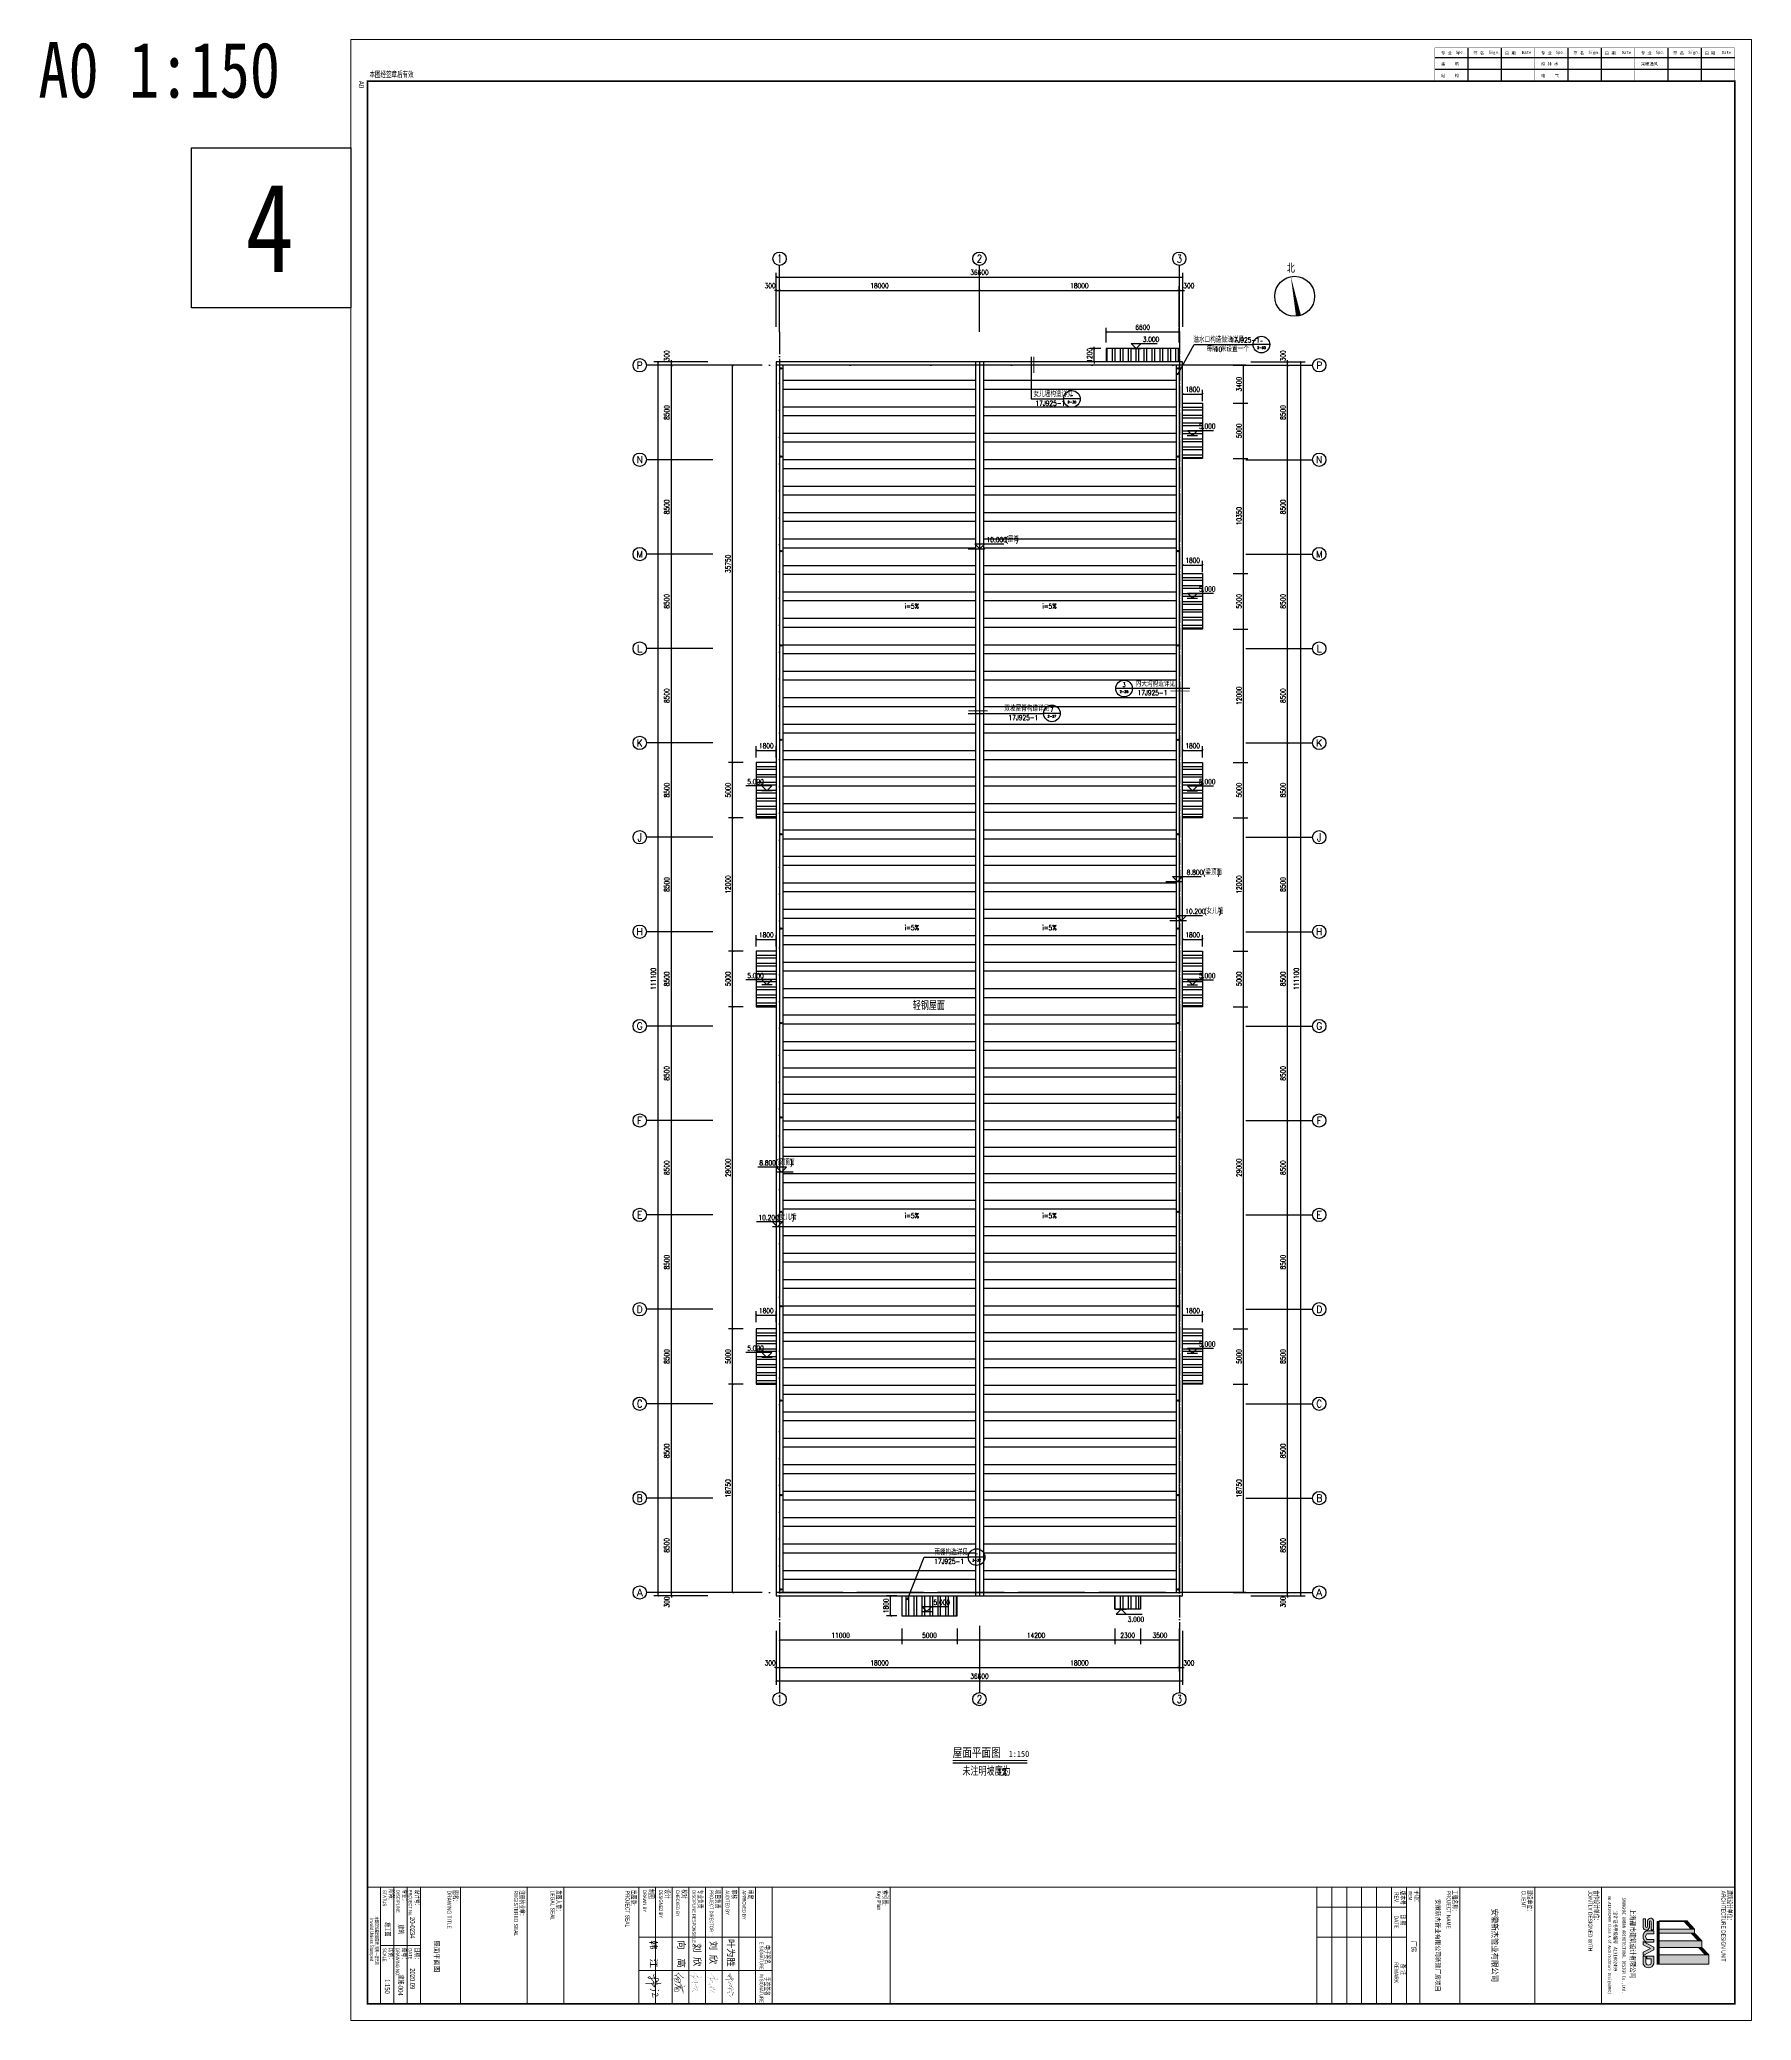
# Model space of a CAD drawing. Extents: x -275060 to -14507, y -783073 to -270523.
# Drawn here: x -220873 to -66707, y -627223 to -448873 of the extents above; entities that cross this region are included whole.
import ezdxf
from ezdxf.enums import TextEntityAlignment as Align

# ---------------------------------------------------------------- set-up
doc = ezdxf.new("R2010")
doc.units = 0
doc.header["$LTSCALE"] = 1000
doc.header["$MEASUREMENT"] = 0
doc.linetypes.add('DOTE', pattern=[2.42, 2, -0.2, 0.02, -0.2])
doc.layers.get('Defpoints').update_dxf_attribs({"color": 252})
for name, color, linetype in [('00-tk', 151, 'Continuous'), ('07m', 36, 'Continuous'), ('A-Roof(建筑屋顶)', 122, 'Continuous'), ('AXIS', 3, 'Continuous'), ('AXIS_TEXT', 7, 'Continuous'), ('DIM_ELEV', 3, 'Continuous'), ('DIM_IDEN', 3, 'Continuous'), ('DIM_SYMB', 3, 'Continuous'), ('DOTE', 1, 'Continuous'), ('iicon', 7, 'Continuous'), ('PUB_DIM', 3, 'Continuous'), ('PUB_HATCH', 8, 'Continuous'), ('PUB_STRM', 4, 'Continuous'), ('WALL', 7, 'Continuous'), ('签名', 1, 'Continuous')]:
    doc.layers.add(name, color=color, linetype=linetype)
doc.layers.add('TK', color=252, linetype='Continuous', lineweight=13)
doc.layers.add('功能名称', color=255, linetype='Continuous', lineweight=0)
doc.styles.add('_TCH_AXIS', font='COMPLEX', dxfattribs={"bigfont": 'GBCBIG'})
doc.styles.add('_TCH_DIM', font='SIMPLEX', dxfattribs={"bigfont": 'GBCBIG'})
doc.styles.add('_TCH_DIM_T3', font='SIMPLEX', dxfattribs={"width": 0.705882, "bigfont": 'GBCBIG'})
doc.styles.add('_TCH_LABEL', font='COMPLEX', dxfattribs={"bigfont": 'GBCBIG'})
doc.styles.add('COMPLEX', font='COMPLEX')
doc.styles.add('DS6HT', font='simhei.ttf', dxfattribs={"width": 0.8})
doc.styles.add('T&D', font='haiwenrs.shx', dxfattribs={"width": 0.7, "bigfont": 'hztxt.shx'})
doc.styles.add('TITLE', font='simhei.ttf', dxfattribs={"width": 0.8})
doc.styles.add('仿宋体', font='', dxfattribs={"width": 0.8})
doc.styles.get('仿宋体').set_extended_font_data('SimSun')
doc.dimstyles.new('_TCH_ARCH&&150', dxfattribs={"dimtxt": 446.25, "dimasz": 150, "dimexe": 375, "dimexo": 450, "dimgap": 189.375, "dimtad": 1, "dimdec": 0, "dimzin": 0, "dimdsep": 46, "dimtxsty": '_TCH_DIM_T3', "dimblk": 'ARCHTICK', "dimcen": 0.09, "dimclrt": 7, "dimazin": 2, "dimtfac": 1, "dimtdec": 0, "dimtix": 1, "dimtmove": 2, "dimatfit": 3, "dimfxl": 0, "dimtolj": 1, "dimtzin": 0, "dimarcsym": 0})
pattern_1 = [(180, (-993640, -186653.5), (-1e-13, -714.375), []), (180, (-993878.1, -186415.4), (-1e-13, -714.375), [])]
pattern_2 = [(180, (-993640, -203653.5), (-1e-13, -714.375), []), (180, (-993878.1, -203415.4), (-1e-13, -714.375), [])]
pattern_3 = [(180, (-993640, -237653.5), (-1e-13, -714.375), []), (180, (-993878.1, -237415.4), (-1e-13, -714.375), [])]
pattern_4 = [(90, (-993640, -401931), (-714.375, 1e-13), []), (90, (-993401.9, -401692.9), (-714.375, 1e-13), [])]

# ---------------------------------------------------------------- blocks, each defined once
blk = doc.blocks.new('会签')
at = {"layer": '00-tk'}
for p, q in [((-1400, 24000), (-1400, 6000)), ((-700, 24000), (-700, 6000)), ((0, 22000), (-2000, 22000)), ((0, 20000), (-2000, 20000)), ((0, 16000), (-2000, 16000)), ((0, 14000), (-2000, 14000)), ((0, 10000), (-2000, 10000)), ((0, 8000), (-2000, 8000))]:
    blk.add_line(p, q, dxfattribs=at)
at = {"layer": '00-tk', "const_width": 24.7}
for points in [[(0, 6000), (-2000, 6000), (-2000, 24000)], [(0, 24000), (-2000, 24000)], [(0, 18000), (-2000, 18000)], [(0, 12000), (-2000, 12000)]]:
    blk.add_lwpolyline(points, dxfattribs=at)
at = {"layer": '00-tk', "style": 'DS6HT'}
for s, p in [('Date', (-1642, 23216)), ('日 期', (-1589, 22196)), ('Sign.', (-1651, 21215)), ('签 名', (-1603, 20306)), ('Spe.', (-1648, 19251)), ('采暖通风', (-948, 18370)), ('专 业', (-1608, 18369)), ('Date', (-1642, 17216)), ('日 期', (-1589, 16196)), ('Sign.', (-1651, 15215)), ('签 名', (-1603, 14306)), ('Spe.', (-1648, 13251)), ('给 排 水', (-956, 12372)), ('电    气', (-251, 12372)), ('专 业', (-1608, 12369)), ('Date', (-1642, 11216)), ('日 期', (-1589, 10196)), ('Sign.', (-1651, 9215)), ('签 名', (-1603, 8306)), ('Spe.', (-1648, 7251)), ('建    筑', (-948, 6372)), ('结    构', (-248, 6374)), ('专 业', (-1608, 6369))]:
    blk.add_text(s, height=180, rotation=90, dxfattribs=at).set_placement(p)
blk = doc.blocks.new('TK-A0')
at = {"layer": 'TK'}
h = blk.add_hatch(color=256, dxfattribs=at)
edge = h.paths.add_edge_path()
edge.add_arc((1154.1, 779.2), 3.32, 288.7014, 432.3607)
edge.add_line((1155.2, 782.4), (1150.4, 782.4))
edge.add_line((1150.4, 782.4), (1150.4, 778.2))
edge.add_line((1150.4, 778.2), (1152.1, 778.2))
edge.add_line((1152.1, 778.2), (1152.1, 780.8))
edge.add_line((1152.1, 780.8), (1154.7, 780.8))
edge.add_arc((1154.1, 779.2), 1.7, -72.1672, 69.3878, ccw=False)
edge.add_line((1154.7, 777.6), (1150.5, 777.6))
edge.add_line((1150.5, 777.6), (1150.5, 776))
edge.add_line((1150.5, 776), (1155.2, 776))
edge = h.paths.add_edge_path()
edge.add_arc((1138.7, 779.9), 3.92, 210.1328, 329.8672)
edge.add_line((1142.1, 777.9), (1142.1, 782.4))
edge.add_line((1142.1, 782.4), (1140.4, 782.4))
edge.add_line((1140.4, 782.4), (1140.4, 778.4))
edge.add_arc((1138.7, 779.6), 2.11, 215.5497, 324.4503, ccw=False)
edge.add_line((1137, 778.4), (1137, 782.4))
edge.add_line((1137, 782.4), (1135.3, 782.4))
edge.add_line((1135.3, 782.4), (1135.3, 777.9))
edge = h.paths.add_edge_path()
edge.add_arc((1129.5, 780.5), 1.86, 99.4771, 264.9306)
edge.add_line((1129.4, 778.6), (1132.7, 778.6))
edge.add_arc((1132.7, 778.1), 0.54, -89.9898, 89.9898, ccw=False)
edge.add_line((1132.7, 777.5), (1128, 777.5))
edge.add_line((1128, 777.5), (1128, 776.1))
edge.add_line((1128, 776.1), (1133.1, 776.1))
edge.add_arc((1133, 777.9), 1.86, 275.0694, 440.5229)
edge.add_line((1133.3, 779.8), (1129.8, 779.8))
edge.add_arc((1129.8, 780.3), 0.54, 90.0102, 269.9898, ccw=False)
edge.add_line((1129.8, 780.8), (1134.6, 780.8))
edge.add_line((1134.6, 780.8), (1134.6, 782.3))
edge.add_line((1134.6, 782.3), (1129.2, 782.3))
h.paths.add_polyline_path([(1145, 782.4), (1146.7, 782.4), (1150.1, 776), (1148.1, 776), (1145.9, 780.4), (1143.6, 776), (1141.7, 776)])
for p, q in [((1189, 841), (0, 841)), ((0, 841), (0, 0)), ((1189, 0), (1189, 841)), ((1179, 831), (25, 831)), ((25, 831), (25, 10)), ((1109, 831), (1109, 10)), ((1179, 10), (1179, 831)), ((1109, 751), (1179, 751)), ((1109, 711), (1179, 711)), ((1109, 666), (1179, 666)), ((1109, 642), (1179, 642)), ((1109, 634), (1179, 634)), ((1109, 634), (1179, 634)), ((1109, 634), (1179, 634)), ((1109, 634), (1179, 634)), ((1109, 634), (1179, 634)), ((1121, 634), (1121, 580)), ((1139, 634), (1139, 580)), ((1109, 625), (1179, 625)), ((1109, 616), (1179, 616)), ((1109, 607), (1179, 607)), ((1109, 598), (1179, 598)), ((1109, 589), (1179, 589)), ((1109, 580), (1179, 580)), ((1109, 324), (1179, 324)), ((1109, 253), (1179, 253)), ((1109, 253), (1179, 253)), ((1109, 253), (1179, 253)), ((1109, 253), (1179, 253)), ((1109, 253), (1179, 253)), ((1179, 253), (1109, 253)), ((1179, 253), (1109, 253)), ((1179, 253), (1109, 253)), ((1109, 253), (1179, 253)), ((1139, 173), (1139, 253)), ((1139, 253), (1139, 189)), ((1159, 173), (1159, 253)), ((1159, 189), (1159, 253)), ((1179, 243), (1109, 243)), ((1179, 233), (1109, 233)), ((1179, 233), (1109, 233)), ((1179, 223), (1109, 223)), ((1179, 223), (1109, 223)), ((1179, 213), (1109, 213)), ((1179, 213), (1109, 213)), ((1179, 203), (1109, 203)), ((1179, 203), (1109, 203)), ((1179, 193), (1109, 193)), ((1179, 193), (1109, 193)), ((1179, 183), (1109, 183)), ((1179, 183), (1109, 183)), ((1109, 173), (1179, 173)), ((1109, 173), (1179, 173)), ((1179, 173), (1109, 173)), ((1179, 173), (1109, 173)), ((1109, 128), (1179, 128)), ((1179, 106), (1109, 106)), ((1179, 42), (1109, 42)), ((1144, 42), (1144, 18)), ((1179, 34), (1109, 34)), ((1179, 26), (1109, 26)), ((1179, 18), (1109, 18)), ((0, 0), (1189, 0)), ((25, 10), (1179, 10)), ((1179, 10), (1109, 10))]:
    blk.add_line(p, q, dxfattribs=at)
at = {"layer": 'TK', "color": 7}
for p, q in [((1136.7, 806.9), (1141.2, 811.2)), ((1136.7, 806.6), (1141.2, 810.9)), ((1136.7, 806.3), (1141.2, 810.6)), ((1136.7, 806), (1141.2, 810.3)), ((1136.7, 805.8), (1141.2, 810)), ((1136.7, 805.5), (1141.2, 809.8)), ((1136.7, 805.2), (1141.2, 809.5)), ((1136.7, 804.9), (1141.2, 809.2)), ((1141.2, 811.2), (1141.2, 785.6)), ((1141.2, 811.2), (1145.2, 811.2)), ((1145.2, 811.2), (1149.7, 815.4)), ((1145.2, 810.9), (1149.7, 815.2)), ((1145.2, 810.6), (1149.7, 814.9)), ((1145.2, 810.3), (1149.7, 814.6)), ((1145.2, 810), (1149.7, 814.3)), ((1145.2, 809.8), (1149.7, 814.1)), ((1145.2, 809.5), (1149.7, 813.8)), ((1145.2, 809.2), (1149.7, 813.5)), ((1145.2, 785.5), (1145.2, 811.2)), ((1155.2, 815.4), (1149.7, 815.4)), ((1149.7, 815.4), (1149.7, 785.6)), ((1155.2, 785.5), (1155.2, 815.4)), ((1129.7, 802.6), (1129.2, 802.6)), ((1129.2, 802.6), (1129.2, 785.6)), ((1129.7, 802.6), (1134.2, 806.9)), ((1129.7, 802.3), (1134.2, 806.6)), ((1129.7, 802), (1134.2, 806.3)), ((1129.7, 801.7), (1134.2, 806)), ((1129.7, 801.5), (1134.2, 805.8)), ((1129.7, 801.2), (1134.2, 805.5)), ((1129.7, 800.9), (1134.2, 805.2)), ((1129.7, 800.6), (1134.2, 804.9)), ((1129.7, 802.6), (1129.7, 785.6)), ((1136.7, 806.9), (1134.2, 806.9)), ((1134.2, 806.9), (1134.2, 785.6)), ((1136.7, 785.6), (1136.7, 806.9)), ((1129.2, 785.6), (1129.8, 785.6)), ((1129.7, 785.6), (1129.7, 784.4)), ((1129.7, 785.4), (1155.2, 785.4)), ((1129.7, 785.4), (1155.2, 785.4)), ((1129.7, 785.2), (1155.2, 785.2)), ((1129.7, 785), (1155.2, 785)), ((1129.7, 784.8), (1155.2, 784.8)), ((1129.8, 785.6), (1155.2, 785.6)), ((1134.1, 785.6), (1136.7, 785.6)), ((1141.2, 785.6), (1145.2, 785.6)), ((1149.6, 785.6), (1155.2, 785.6)), ((1155.2, 784.2), (1155.2, 785.5)), ((1129.7, 784.4), (1155.2, 784.4))]:
    blk.add_line(p, q, dxfattribs=at)
at = {"layer": 'TK', "const_width": 1}
blk.add_lwpolyline([(25, 831), (1179, 831), (1179, 10), (25, 10)], close=True, dxfattribs=at)
at = {"layer": 'TK', "const_width": 0.5}
for points in [[(1109, 10), (1109, 831)], [(1109, 751), (1179, 751)]]:
    blk.add_lwpolyline(points, dxfattribs=at)
at = {"layer": 'TK', "color": 7}
for points in [[(1132.7, 777.5), (1128, 777.5), (1128, 776.1), (1133.1, 776.1)], [(1129.2, 782.3), (1134.6, 782.3), (1134.6, 780.8), (1129.8, 780.8)], [(1132.7, 778.6), (1129.4, 778.6)], [(1129.8, 779.8), (1133.3, 779.8)], [(1135.3, 782.4), (1137, 782.4), (1137, 778.4)], [(1135.3, 782.4), (1135.3, 777.9)], [(1142.1, 782.4), (1140.4, 782.4), (1140.4, 778.4)], [(1145, 782.4), (1141.7, 776), (1143.6, 776), (1145.9, 780.4)], [(1142.1, 782.4), (1142.1, 777.9)], [(1145, 782.4), (1146.7, 782.4), (1150.1, 776), (1148.1, 776), (1145.9, 780.4)], [(1150.4, 778.2), (1150.4, 782.4), (1155.2, 782.4)], [(1150.4, 778.2), (1152.1, 778.2), (1152.1, 780.8), (1154.7, 780.8)], [(1150.5, 777.6), (1154.7, 777.6)], [(1150.5, 777.6), (1150.5, 776), (1155.2, 776)]]:
    blk.add_lwpolyline(points, dxfattribs=at)
at = {"layer": 'TK'}
blk.add_lwpolyline([(1109, 66), (1179, 66), (1179, 42), (1109, 42)], close=True, dxfattribs=at)
at = {"layer": 'TK', "color": 7}
for centre, radius, start, end in [((1129.5, 780.5), 1.86, 99.4771, 264.9306), ((1129.8, 780.3), 0.54, 90.0102, 269.9898), ((1132.7, 778.1), 0.54, 270.0102, 89.9898), ((1133, 777.9), 1.86, 275.0694, 80.5229), ((1138.7, 779.9), 3.92, 210.1328, 329.8672), ((1138.7, 779.6), 2.11, 215.5497, 324.4503), ((1154.1, 779.2), 1.7, 287.8328, 69.3878), ((1154.1, 779.2), 3.32, 288.7014, 72.3607)]:
    blk.add_arc(centre, radius, start, end, dxfattribs=at)
for points in [[(1136.7, 806.9), (1136.7, 806.6), (1141.2, 811.2), (1141.2, 810.9)], [(1136.7, 806.3), (1136.7, 806), (1141.2, 810.6), (1141.2, 810.3)], [(1136.7, 805.8), (1136.7, 805.5), (1141.2, 810.1), (1141.2, 809.8)], [(1136.7, 805.2), (1136.7, 804.9), (1141.2, 809.5), (1141.2, 809.2)], [(1141.2, 785.6), (1145.2, 785.6), (1141.2, 811.2), (1145.2, 811.2)], [(1145.2, 811.2), (1145.2, 810.9), (1149.7, 815.4), (1149.7, 815.2)], [(1145.2, 810.6), (1145.2, 810.3), (1149.7, 814.9), (1149.7, 814.6)], [(1145.2, 810), (1145.2, 809.8), (1149.7, 814.3), (1149.7, 814.1)], [(1145.2, 809.5), (1145.2, 809.2), (1149.7, 813.8), (1149.7, 813.5)], [(1149.7, 785.6), (1155.2, 785.6), (1149.7, 815.4), (1155.2, 815.4)], [(1129.2, 785.6), (1129.8, 785.6), (1129.2, 802.6), (1129.7, 802.6)], [(1129.7, 802.6), (1129.7, 802.3), (1134.2, 806.9), (1134.2, 806.6)], [(1129.7, 802), (1129.7, 801.7), (1134.2, 806.3), (1134.2, 806)], [(1129.7, 801.5), (1129.7, 801.2), (1134.2, 805.8), (1134.2, 805.5)], [(1129.7, 800.9), (1129.7, 800.7), (1134.2, 805.2), (1134.2, 804.9)], [(1134.2, 785.6), (1136.7, 785.6), (1134.2, 806.9), (1136.7, 806.9)], [(1129.7, 785.4), (1129.7, 785.6), (1155.2, 785.4), (1155.2, 785.6)], [(1129.7, 785), (1129.7, 785.2), (1155.2, 785), (1155.2, 785.2)], [(1129.7, 784.6), (1129.7, 784.8), (1155.2, 784.6), (1155.2, 784.8)], [(1129.7, 784.2), (1129.7, 784.4), (1155.2, 784.2), (1155.2, 784.4)]]:
    blk.add_solid(points, dxfattribs=at)
at = {"layer": 'TK', "xscale": 0.01, "yscale": 0.01, "zscale": 0.01}
blk.add_blockref('会签', (25, 591), dxfattribs=at)
at = {"layer": 'TK', "style": 'T&D', "width": 0.7}
for s, height, p in [('建筑设计单位：', 3, (1110.8, 826.2)), ('ARCHITECTURE DESIGN UNIT', 2.5, (1111.1, 823)), ('合作设计单位：', 3, (1110.8, 746.2)), ('JOINTLY DESIGNED WITH', 2.5, (1111.1, 743)), ('建设单位：', 3, (1110.8, 706.2)), ('CLIENT', 2.5, (1111.1, 703)), ('工程名称：', 3, (1110.8, 661.2)), ('PROJECT NAME', 2.5, (1111.1, 658)), ('子项：', 3, (1110.9, 638.4)), ('版本号', 3, (1111.1, 630)), ('ITEM', 2.1, (1111.1, 635.2)), ('日 期', 3, (1125.3, 630.2)), ('备 注', 3, (1155.1, 630.3)), ('REV.', 2.5, (1112, 626.7)), ('DATE', 2.5, (1126.1, 626.6)), ('REMARK', 2.5, (1154.1, 626.6)), ('索引图:', 3, (1110.8, 319.2)), ('Key Plan', 2.5, (1111.1, 316)), ('电子签名', 3, (1143.8, 248.5)), ('手签签名', 3, (1162.9, 248.4)), ('审定', 3, (1110.6, 238.4)), ('E SIGNATURE', 2.1, (1141.9, 245.6)), ('M SIGNATURE', 2.1, (1161.4, 245.6)), ('审核', 3, (1110.5, 228.5)), ('APPROVED BY', 2.1, (1110.9, 235.2)), ('AUDITED BY', 2.1, (1110.9, 225.2)), ('项目负责', 3, (1110.5, 218.7)), ('PROJECT DIRECTOR', 2.1, (1110.9, 215.6)), ('专业负责', 3, (1110.5, 208.2)), ('DISCIPLINE RESPONSIBLE BY', 2.1, (1110.9, 205.1)), ('设计', 3, (1110.3, 188.4)), ('校对', 3, (1110.3, 198.6)), ('CHECKED BY', 2.1, (1110.7, 195.3)), ('制图', 3, (1110.3, 178.8)), ('DESIGNED BY', 2.1, (1110.7, 185.2)), ('DRAWN BY', 2.1, (1110.7, 175.5)), ('出图章:', 3, (1110.8, 168.2)), ('PROJECT SEAL', 2.5, (1111.1, 165)), ('发图人章：', 3, (1110.8, 123.2)), ('LEGAL SEAL', 2.5, (1111.1, 120)), ('注册执业章：', 3, (1110.8, 101.2)), ('REGISTERED SEAL', 2.5, (1111.1, 98)), ('图名：', 3, (1110.8, 61.2)), ('DRAWING TITLE', 2.5, (1111.1, 58)), ('设计号：', 3, (1110.4, 38.4)), ('PROJECT No.', 2.1, (1110.6, 34.8)), ('日期：', 3, (1145.3, 38.2)), ('DATE', 2.1, (1145.8, 34.8)), ('专业：', 3, (1110.3, 30.8)), ('阶段:', 3, (1110.3, 22.8)), ('DISCIPLINE', 2.1, (1110.7, 27.4)), ('比例：', 3, (1145.3, 22.7)), ('图号：', 3, (1145.4, 30.6)), ('DRAWING NO.', 2.1, (1145.6, 27.1)), ('STATUS', 2.1, (1110.7, 19.3)), ('SCALE', 2.1, (1145.6, 19.3)), ('A0', 3.15, (24.7, 4.9))]:
    blk.add_text(s, height=height, dxfattribs=at).set_placement(p)
at = {"layer": 'TK', "color": 7, "style": 'TITLE', "width": 0.8}
for s, height, p in [('SHANGHAI URBAN ARCHITECTURAL DESIGN Co.,Ltd.', 2, (1144, 763.5)), ('上海都市建筑设计有限公司 ', 3.1, (1144, 768.2)), ('No.A131002499 Class A of Architechture Design(PRC)', 1.8, (1144, 755))]:
    blk.add_text(s, height=height, dxfattribs=at).set_placement(p, align=Align.CENTER)
for s, p in [('设计证书甲级编号', (1123.4, 758.3)), ('A131002499', (1145.1, 758.3))]:
    blk.add_text(s, height=2.2, dxfattribs=at).set_placement(p)
at = {"layer": 'TK', "style": 'T&D', "width": 0.7}
blk.add_text('本图经签章后有效', height=3.5, rotation=90, dxfattribs=at).set_placement((22.9, 11.3))
for s, height, p in [('Invalid Unless Stamped', 2.1, (1140.6, 12.4)), ('本图须加盖出图签章,否则一律无效', 2, (1141.2, 15.6))]:
    blk.add_text(s, height=height, dxfattribs=at).set_placement(p, align=Align.MIDDLE)
blk = doc.blocks.new('A$C7C122B11')
at = {"layer": 'iicon', "color": 13, "const_width": 7.58}
for points in [[(0, 251), (101, 316)], [(101, 316), (199, 383)], [(180, 234), (214, 214)], [(220, 61), (189, 0)], [(199, 383), (301, 455)], [(214, 214), (249, 201)], [(254, 164), (220, 61)], [(244, 611), (279, 605)], [(249, 201), (284, 195)], [(270, 260), (254, 164)], [(322, 465), (255, 393)], [(255, 393), (267, 338)], [(267, 338), (270, 260)], [(279, 605), (315, 591)], [(284, 195), (312, 200)], [(321, 572), (298, 526)], [(301, 455), (344, 476)], [(312, 200), (331, 220)], [(315, 591), (321, 572)], [(331, 220), (382, 295)], [(382, 295), (411, 328)], [(411, 328), (434, 349)], [(434, 349), (448, 349)], [(448, 349), (455, 315)], [(455, 315), (462, 292)], [(462, 292), (485, 335)], [(535, 158), (509, 209)], [(575, 108), (535, 158)], [(554, 440), (553, 381)], [(553, 381), (555, 298)], [(555, 298), (561, 212)], [(561, 212), (572, 134)], [(572, 134), (575, 108)], [(674, 309), (686, 266)], [(686, 266), (692, 224)], [(692, 224), (692, 211)], [(718, 416), (741, 413)], [(745, 400), (719, 368)], [(726, 309), (755, 327)], [(741, 413), (745, 400)], [(755, 327), (790, 346)], [(756, 296), (765, 257)], [(762, 218), (762, 180)], [(762, 180), (763, 160)], [(765, 257), (762, 218)], [(790, 346), (817, 357)], [(826, 342), (799, 315)], [(817, 357), (835, 356)], [(835, 356), (826, 342)], [(858, 469), (850, 439)], [(850, 439), (850, 403)], [(850, 403), (863, 373)], [(872, 485), (858, 469)], [(863, 373), (876, 363)], [(876, 363), (897, 363)], [(892, 201), (876, 164)], [(909, 233), (892, 201)], [(897, 363), (924, 382)], [(921, 283), (909, 233)], [(923, 311), (921, 283)], [(924, 382), (974, 414)], [(951, 294), (937, 279)], [(971, 334), (951, 294)], [(991, 378), (971, 334)], [(974, 414), (997, 421)], [(980, 231), (1007, 207)], [(1010, 411), (991, 378)], [(997, 421), (1010, 411)], [(1033, 121), (1002, 119)], [(1007, 207), (1028, 171)], [(1028, 171), (1033, 146)], [(1033, 146), (1033, 121)]]:
    blk.add_lwpolyline(points, dxfattribs=at)
blk = doc.blocks.new('A$C2CD672AE')
at = {"layer": '签名', "const_width": 40}
for points in [[(10, 523), (86, 480), (394, 629), (590, 723), (643, 672)], [(462, 656), (414, 738), (355, 782), (274, 780), (253, 600), (239, 476), (251, 353), (262, 228), (197, 148), (148, 248), (316, 383), (446, 488), (600, 502), (775, 564), (727, 488), (613, 394), (559, 372)], [(540, 958), (551, 861), (567, 712), (523, 495), (559, 372), (543, 1)], [(945, 587), (994, 537), (977, 455), (975, 388), (887, 289)], [(935, 820), (1023, 749)], [(1126, 719), (1223, 757), (1271, 749), (1305, 711), (1309, 646), (1217, 526), (1158, 404), (1244, 429), (1358, 448), (1418, 455)]]:
    blk.add_lwpolyline(points, dxfattribs=at)
blk = doc.blocks.new('A$C3CB17D36')
at = {"const_width": 19.8}
for points in [[(80, 483), (82, 436), (-4, 331), (-78, 262), (-162, 214), (-96, 172), (-54, 122), (-14, 43), (0, 0)], [(-29, 73), (10, 153), (71, 228), (167, 307), (248, 338), (278, 337), (299, 321), (315, 280), (314, 213), (304, 143), (282, 94), (256, 43), (211, 30), (146, 45)], [(65, 180), (93, 156), (111, 112), (117, 72), (102, 134), (135, 190), (181, 222), (201, 209), (198, 167), (178, 105), (157, 102), (195, 158), (241, 200), (315, 257), (385, 312), (440, 349), (503, 383), (609, 420), (706, 439), (791, 454), (852, 454), (716, 416), (599, 368), (536, 337), (477, 307), (499, 274), (517, 240), (510, 196), (467, 131), (427, 62), (399, 43), (467, 131), (526, 187), (613, 233), (672, 242), (729, 240), (769, 207), (791, 169), (791, 122), (782, 49), (744, 16), (692, -10), (629, 1), (595, 23), (580, 54), (573, 98), (582, 119), (601, 157), (635, 177), (651, 159), (649, 129), (648, 81), (582, 119)], [(484, 543), (520, 516), (530, 479)], [(511, 204), (545, 247), (597, 293), (620, 321), (595, 337), (562, 312), (534, 290), (503, 269)], [(573, 98), (558, 138), (557, 178), (546, 198)]]:
    blk.add_lwpolyline(points, dxfattribs=at)
blk = doc.blocks.new('5635634563456')
at = {"layer": 'AXIS', "color": 1, "ltscale": 1000}
for points, const_width in [([(455638, 226631), (456046, 226314), (455898, 226528)], 35), ([(455726, 226495), (455793, 226559), (455885, 226610), (455980, 226658), (456074, 226692), (456140, 226711), (456191, 226721), (456171, 226679), (456122, 226626), (456066, 226550), (456000, 226461), (455930, 226407)], 35), ([(456000, 226461), (456120, 226541), (456209, 226584), (456284, 226619), (456362, 226642), (456383, 226667), (456372, 226711), (456436, 226771), (456484, 226814), (456541, 226856), (456584, 226882)], 35), ([(456321, 227084), (456323, 227003), (456340, 226889), (456350, 226736), (456364, 226551), (456389, 226377), (456412, 226211), (456434, 226115), (456454, 225981), (456460, 225938)], 35), ([(456541, 226856), (456497, 226883), (456453, 226906), (456404, 226930), (456347, 226954), (456330, 226974)], 35), ([(456474, 226132), (456468, 226098), (456460, 225938)], 10), ([(456511, 226356), (456598, 226399), (456645, 226426), (456716, 226466), (456769, 226502), (456843, 226554), (456901, 226589), (456972, 226633), (457083, 226688), (457147, 226724), (457210, 226744), (457243, 226739), (457255, 226715), (457256, 226661), (457241, 226611), (457206, 226554), (457187, 226524), (457156, 226496), (457121, 226466), (457079, 226440), (457051, 226436), (457075, 226474), (457120, 226543), (457168, 226614), (457233, 226692), (457285, 226754), (457338, 226800), (457415, 226883), (457487, 226940), (457542, 226981), (457583, 227002), (457585, 226954), (457566, 226823), (457537, 226676), (457515, 226502), (457509, 226326), (457520, 226216)], 20), ([(456723, 226780), (456707, 226722), (456709, 226662), (456720, 226612), (456740, 226593), (456760, 226586), (456774, 226591)], 20)]:
    blk.add_lwpolyline(points, dxfattribs=dict(at, const_width=const_width))
for points in [[(457041, 226828, 20, 20, 0), (456957, 226700, 20, 20, 0), (456928, 226631, 20, 20, 0), (456875, 226503, 20, 20, 0), (456834, 226423, 20, 20, 0), (456812, 226396, 20, 20, 0), (456724, 226364, 20, 0, 0)], [(457512, 226414, 20, 20, 0), (457568, 226678, 20, 20, 0), (457591, 226783, 20, 20, 0), (457627, 226841, 20, 20, 0), (457636, 226855, 20, 20, 0), (457670, 226830, 20, 20, 0), (457684, 226788, 20, 20, 0), (457721, 226669, 20, 20, 0), (457721, 226593, 20, 20, 0), (457722, 226502, 20, 20, 0), (457712, 226436, 20, 20, 0), (457675, 226435, 20, 20, 0), (457629, 226445, 20, 20, 0), (457579, 226451, 20, 20, 0), (457468, 226480, 20, 20, 0), (457412, 226504, 20, 20, 0), (457345, 226518, 20, 20, 0), (457423, 226562, 20, 20, 0), (457642, 226660, 20, 20, 0), (457903, 226748, 20, 20, 0), (458182, 226843, 20, 20, 0), (458298, 226875, 20, 20, 0), (458384, 226894, 20, 20, 0), (458349, 226902, 20, 20, 0), (458320, 226902, 20, 20, 0), (458244, 226891, 20, 20, 0), (458219, 226887, 20, 20, 0), (458166, 226893, 20, 20, 0), (458108, 226921, 20, 20, 0), (458072, 226957, 20, 20, 0), (458038, 226986, 20, 20, 0), (458000, 227029, 20, 20, 0), (457974, 227049, 20, 20, 0), (457985, 226931, 20, 20, 0), (458001, 226820, 20, 20, 0), (458013, 226590, 20, 20, 0), (458016, 226523, 20, 20, 0), (457984, 226423, 20, 20, 0), (457948, 226430, 20, 20, 0), (457915, 226448, 20, 20, 0), (457886, 226495, 20, 20, 0), (457875, 226514, 20, 20, 0), (457865, 226548, 20, 20, 0), (457913, 226535, 20, 20, 0), (457962, 226508, 20, 20, 0), (457985, 226486, 20, 20, 0), (458023, 226448, 20, 20, 0), (458044, 226386, 20, 20, 0), (458039, 226328, 20, 20, 0), (458028, 226266, 20, 20, 0), (458031, 226227, 20, 20, 0), (458032, 226211, 20, 20, 0), (458087, 226240, 20, 20, 0), (458166, 226298, 20, 20, 0), (458306, 226445, 20, 20, 0), (458437, 226588, 20, 20, 0), (458487, 226643, 20, 0, 0), (458657, 226831, 0, 0, 0)]]:
    blk.add_lwpolyline(points, format="xyseb", dxfattribs=at)
blk = doc.blocks.new('签名')
at = {"xscale": 1.132661029987503, "yscale": 1.132661029987503, "zscale": 1.132661029987503}
for p in [(-1750, 4064), (-1860, 3062)]:
    blk.add_blockref('A$C7C122B11', p, dxfattribs=at)
at = {"layer": '00-tk', "xscale": 1.200000000011642, "yscale": 1.200000000011642, "zscale": 1.200000000011642}
blk.add_blockref('A$C3CB17D36', (-1599, 2124), dxfattribs=at)
at = {"layer": 'AXIS', "xscale": 0.5, "yscale": 0.5, "zscale": 0.5}
blk.add_blockref('5635634563456', (-229602, -107802), dxfattribs=at)
at = {"layer": '签名'}
blk.add_blockref('A$C2CD672AE', (-1713, 399), dxfattribs=at)
at = {"layer": '功能名称', "color": 7, "style": 'DS6HT'}
for s, p in [('叶为胜', (-3830, 5326)), ('刘 欣', (-3706, 4269)), ('刘 欣', (-3567, 3309)), ('向  高', (-3757, 2357)), ('韩  江', (-3750, 689))]:
    blk.add_text(s, height=400, dxfattribs=at).set_placement(p)
blk = doc.blocks.new('lsg')
at = {"layer": 'PUB_STRM'}
for centre in [(-35884, -275), (-116, -275), (-35884, -8225), (-116, -8225), (-35884, -16725), (-116, -16725), (-35884, -25225), (-116, -25225), (-35884, -33725), (-116, -33725), (-35884, -42225), (-116, -42225), (-35884, -50725), (-116, -50725), (-35884, -59225), (-116, -59225), (-35884, -67725), (-116, -67725), (-35884, -76225), (-116, -76225), (-35884, -84725), (-116, -84725), (-35884, -93225), (-116, -93225), (-35884, -101725), (-116, -101725), (-35884, -110225), (-116, -110225)]:
    blk.add_circle(centre, 60, dxfattribs=at)
blk = doc.blocks.new('_ArchTick')
at = {"color": 0, "linetype": 'ByBlock', "const_width": 0.4}
blk.add_lwpolyline([(-0.5, -0.5), (0.5, 0.5)], dxfattribs=at)
blk = doc.blocks.new('*D76')
at = {"layer": 'Defpoints', "color": 0, "transparency": 16777216}
for p in [(-116128, -480784), (-117928, -481864), (-116128, -481864)]:
    blk.add_point(p, dxfattribs=at)
at = {"layer": 'PUB_DIM', "color": 0, "lineweight": -2, "transparency": 16777216}
for p, q in [((-117928, -481414), (-117928, -480410)), ((-117928, -480784), (-116128, -480784)), ((-116128, -481414), (-116128, -480410))]:
    blk.add_line(p, q, dxfattribs=at)
at = {"layer": 'PUB_DIM', "color": 0, "lineweight": -2, "transparency": 16777216, "xscale": 150, "yscale": 150, "zscale": 150, "rotation": 180}
blk.add_blockref('_ArchTick', (-117928, -480784), dxfattribs=at)
at = {"layer": 'PUB_DIM', "color": 0, "lineweight": -2, "transparency": 16777216, "xscale": 150, "yscale": 150, "zscale": 150}
blk.add_blockref('_ArchTick', (-116128, -480784), dxfattribs=at)
at = {"layer": 'PUB_DIM', "color": 7, "transparency": 16777216, "insert": (-117028, -480372), "char_height": 446.2, "attachment_point": 5, "style": '_TCH_DIM_T3'}
blk.add_mtext('\\A1;1800', dxfattribs=at)
blk = doc.blocks.new('*D77')
at = {"layer": 'Defpoints', "color": 0, "transparency": 16777216}
for p in [(-117928, -497260), (-116128, -496180), (-116128, -497260)]:
    blk.add_point(p, dxfattribs=at)
at = {"layer": 'PUB_DIM', "color": 0, "lineweight": -2, "transparency": 16777216}
for p, q in [((-117928, -496810), (-117928, -495805)), ((-116128, -496810), (-116128, -495805)), ((-117928, -496180), (-116128, -496180))]:
    blk.add_line(p, q, dxfattribs=at)
at = {"layer": 'PUB_DIM', "color": 0, "lineweight": -2, "transparency": 16777216, "xscale": 150, "yscale": 150, "zscale": 150, "rotation": 180}
blk.add_blockref('_ArchTick', (-117928, -496180), dxfattribs=at)
at = {"layer": 'PUB_DIM', "color": 0, "lineweight": -2, "transparency": 16777216, "xscale": 150, "yscale": 150, "zscale": 150}
blk.add_blockref('_ArchTick', (-116128, -496180), dxfattribs=at)
at = {"layer": 'PUB_DIM', "color": 7, "transparency": 16777216, "insert": (-117028, -495768), "char_height": 446.2, "attachment_point": 5, "style": '_TCH_DIM_T3'}
blk.add_mtext('\\A1;1800', dxfattribs=at)
blk = doc.blocks.new('*D78')
at = {"layer": 'Defpoints', "color": 0, "transparency": 16777216}
for p in [(-117928, -564816), (-116128, -563736), (-116128, -564816)]:
    blk.add_point(p, dxfattribs=at)
at = {"layer": 'PUB_DIM', "color": 0, "lineweight": -2, "transparency": 16777216}
for p, q in [((-117928, -564366), (-117928, -563361)), ((-116128, -564366), (-116128, -563361)), ((-117928, -563736), (-116128, -563736))]:
    blk.add_line(p, q, dxfattribs=at)
at = {"layer": 'PUB_DIM', "color": 0, "lineweight": -2, "transparency": 16777216, "xscale": 150, "yscale": 150, "zscale": 150, "rotation": 180}
blk.add_blockref('_ArchTick', (-117928, -563736), dxfattribs=at)
at = {"layer": 'PUB_DIM', "color": 0, "lineweight": -2, "transparency": 16777216, "xscale": 150, "yscale": 150, "zscale": 150}
blk.add_blockref('_ArchTick', (-116128, -563736), dxfattribs=at)
at = {"layer": 'PUB_DIM', "color": 7, "transparency": 16777216, "insert": (-117028, -563324), "char_height": 446.2, "attachment_point": 5, "style": '_TCH_DIM_T3'}
blk.add_mtext('\\A1;1800', dxfattribs=at)
blk = doc.blocks.new('*D79')
at = {"layer": 'Defpoints', "color": 0, "transparency": 16777216}
for p in [(-117928, -530971), (-116128, -529892), (-116128, -530971)]:
    blk.add_point(p, dxfattribs=at)
at = {"layer": 'PUB_DIM', "color": 0, "lineweight": -2, "transparency": 16777216}
for p, q in [((-117928, -530521), (-117928, -529516)), ((-116128, -530521), (-116128, -529516)), ((-117928, -529892), (-116128, -529892))]:
    blk.add_line(p, q, dxfattribs=at)
at = {"layer": 'PUB_DIM', "color": 0, "lineweight": -2, "transparency": 16777216, "xscale": 150, "yscale": 150, "zscale": 150, "rotation": 180}
blk.add_blockref('_ArchTick', (-117928, -529892), dxfattribs=at)
at = {"layer": 'PUB_DIM', "color": 0, "lineweight": -2, "transparency": 16777216, "xscale": 150, "yscale": 150, "zscale": 150}
blk.add_blockref('_ArchTick', (-116128, -529892), dxfattribs=at)
at = {"layer": 'PUB_DIM', "color": 7, "transparency": 16777216, "insert": (-117028, -529479), "char_height": 446.2, "attachment_point": 5, "style": '_TCH_DIM_T3'}
blk.add_mtext('\\A1;1800', dxfattribs=at)
blk = doc.blocks.new('*D80')
at = {"layer": 'Defpoints', "color": 0, "transparency": 16777216}
for p in [(-116128, -512868), (-117928, -513948), (-116128, -513948)]:
    blk.add_point(p, dxfattribs=at)
at = {"layer": 'PUB_DIM', "color": 0, "lineweight": -2, "transparency": 16777216}
for p, q in [((-117928, -513498), (-117928, -512493)), ((-117928, -512868), (-116128, -512868)), ((-116128, -513498), (-116128, -512493))]:
    blk.add_line(p, q, dxfattribs=at)
at = {"layer": 'PUB_DIM', "color": 0, "lineweight": -2, "transparency": 16777216, "xscale": 150, "yscale": 150, "zscale": 150, "rotation": 180}
blk.add_blockref('_ArchTick', (-117928, -512868), dxfattribs=at)
at = {"layer": 'PUB_DIM', "color": 0, "lineweight": -2, "transparency": 16777216, "xscale": 150, "yscale": 150, "zscale": 150}
blk.add_blockref('_ArchTick', (-116128, -512868), dxfattribs=at)
at = {"layer": 'PUB_DIM', "color": 7, "transparency": 16777216, "insert": (-117028, -512456), "char_height": 446.2, "attachment_point": 5, "style": '_TCH_DIM_T3'}
blk.add_mtext('\\A1;1800', dxfattribs=at)
blk = doc.blocks.new('*D81')
at = {"layer": 'Defpoints', "color": 0, "transparency": 16777216}
for p in [(-154228, -591480), (-143228, -591480), (-143228, -592970)]:
    blk.add_point(p, dxfattribs=at)
at = {"layer": 'PUB_DIM', "color": 0, "lineweight": -2, "transparency": 16777216}
for p, q in [((-154228, -591930), (-154228, -593344)), ((-143228, -591930), (-143228, -593344)), ((-154228, -592970), (-143228, -592970))]:
    blk.add_line(p, q, dxfattribs=at)
at = {"layer": 'PUB_DIM', "color": 0, "lineweight": -2, "transparency": 16777216, "xscale": 150, "yscale": 150, "zscale": 150, "rotation": 180}
blk.add_blockref('_ArchTick', (-154228, -592970), dxfattribs=at)
at = {"layer": 'PUB_DIM', "color": 0, "lineweight": -2, "transparency": 16777216, "xscale": 150, "yscale": 150, "zscale": 150}
blk.add_blockref('_ArchTick', (-143228, -592970), dxfattribs=at)
at = {"layer": 'PUB_DIM', "color": 7, "transparency": 16777216, "insert": (-148728, -592557), "char_height": 446.2, "attachment_point": 5, "style": '_TCH_DIM_T3'}
blk.add_mtext('\\A1;11000', dxfattribs=at)
blk = doc.blocks.new('*D82')
at = {"layer": 'Defpoints', "color": 0, "transparency": 16777216}
for p in [(-143228, -591480), (-138228, -591480), (-138228, -592970)]:
    blk.add_point(p, dxfattribs=at)
at = {"layer": 'PUB_DIM', "color": 0, "lineweight": -2, "transparency": 16777216}
for p, q in [((-143228, -591930), (-143228, -593344)), ((-138228, -591930), (-138228, -593344)), ((-143228, -592970), (-138228, -592970))]:
    blk.add_line(p, q, dxfattribs=at)
at = {"layer": 'PUB_DIM', "color": 0, "lineweight": -2, "transparency": 16777216, "xscale": 150, "yscale": 150, "zscale": 150, "rotation": 180}
blk.add_blockref('_ArchTick', (-143228, -592970), dxfattribs=at)
at = {"layer": 'PUB_DIM', "color": 0, "lineweight": -2, "transparency": 16777216, "xscale": 150, "yscale": 150, "zscale": 150}
blk.add_blockref('_ArchTick', (-138228, -592970), dxfattribs=at)
at = {"layer": 'PUB_DIM', "color": 7, "transparency": 16777216, "insert": (-140728, -592557), "char_height": 446.2, "attachment_point": 5, "style": '_TCH_DIM_T3'}
blk.add_mtext('\\A1;5000', dxfattribs=at)
blk = doc.blocks.new('*D83')
at = {"layer": 'Defpoints', "color": 0, "transparency": 16777216}
for p in [(-138228, -591480), (-124028, -591480), (-124028, -592970)]:
    blk.add_point(p, dxfattribs=at)
at = {"layer": 'PUB_DIM', "color": 0, "lineweight": -2, "transparency": 16777216}
for p, q in [((-138228, -591930), (-138228, -593344)), ((-124028, -591930), (-124028, -593344)), ((-138228, -592970), (-124028, -592970))]:
    blk.add_line(p, q, dxfattribs=at)
at = {"layer": 'PUB_DIM', "color": 0, "lineweight": -2, "transparency": 16777216, "xscale": 150, "yscale": 150, "zscale": 150, "rotation": 180}
blk.add_blockref('_ArchTick', (-138228, -592970), dxfattribs=at)
at = {"layer": 'PUB_DIM', "color": 0, "lineweight": -2, "transparency": 16777216, "xscale": 150, "yscale": 150, "zscale": 150}
blk.add_blockref('_ArchTick', (-124028, -592970), dxfattribs=at)
at = {"layer": 'PUB_DIM', "color": 7, "transparency": 16777216, "insert": (-131128, -592557), "char_height": 446.2, "attachment_point": 5, "style": '_TCH_DIM_T3'}
blk.add_mtext('\\A1;14200', dxfattribs=at)
blk = doc.blocks.new('*D84')
at = {"layer": 'Defpoints', "color": 0, "transparency": 16777216}
for p in [(-124028, -591480), (-121728, -591480), (-121728, -592970)]:
    blk.add_point(p, dxfattribs=at)
at = {"layer": 'PUB_DIM', "color": 0, "lineweight": -2, "transparency": 16777216}
for p, q in [((-124028, -591930), (-124028, -593344)), ((-121728, -591930), (-121728, -593344)), ((-124028, -592970), (-121728, -592970))]:
    blk.add_line(p, q, dxfattribs=at)
at = {"layer": 'PUB_DIM', "color": 0, "lineweight": -2, "transparency": 16777216, "xscale": 150, "yscale": 150, "zscale": 150, "rotation": 180}
blk.add_blockref('_ArchTick', (-124028, -592970), dxfattribs=at)
at = {"layer": 'PUB_DIM', "color": 0, "lineweight": -2, "transparency": 16777216, "xscale": 150, "yscale": 150, "zscale": 150}
blk.add_blockref('_ArchTick', (-121728, -592970), dxfattribs=at)
at = {"layer": 'PUB_DIM', "color": 7, "transparency": 16777216, "insert": (-122878, -592557), "char_height": 446.2, "attachment_point": 5, "style": '_TCH_DIM_T3'}
blk.add_mtext('\\A1;2300', dxfattribs=at)
blk = doc.blocks.new('*D85')
at = {"layer": 'Defpoints', "color": 0, "transparency": 16777216}
for p in [(-121728, -591480), (-118228, -591480), (-118228, -592970)]:
    blk.add_point(p, dxfattribs=at)
at = {"layer": 'PUB_DIM', "color": 0, "lineweight": -2, "transparency": 16777216}
for p, q in [((-121728, -591930), (-121728, -593344)), ((-118228, -591930), (-118228, -593344)), ((-121728, -592970), (-118228, -592970))]:
    blk.add_line(p, q, dxfattribs=at)
at = {"layer": 'PUB_DIM', "color": 0, "lineweight": -2, "transparency": 16777216, "xscale": 150, "yscale": 150, "zscale": 150, "rotation": 180}
blk.add_blockref('_ArchTick', (-121728, -592970), dxfattribs=at)
at = {"layer": 'PUB_DIM', "color": 0, "lineweight": -2, "transparency": 16777216, "xscale": 150, "yscale": 150, "zscale": 150}
blk.add_blockref('_ArchTick', (-118228, -592970), dxfattribs=at)
at = {"layer": 'PUB_DIM', "color": 7, "transparency": 16777216, "insert": (-119978, -592557), "char_height": 446.2, "attachment_point": 5, "style": '_TCH_DIM_T3'}
blk.add_mtext('\\A1;3500', dxfattribs=at)
blk = doc.blocks.new('*D86')
at = {"layer": 'Defpoints', "color": 0, "transparency": 16777216}
for p in [(-144231, -588998), (-143228, -588998), (-143228, -590798)]:
    blk.add_point(p, dxfattribs=at)
at = {"layer": 'PUB_DIM', "color": 0, "lineweight": -2, "transparency": 16777216}
for p, q in [((-143678, -588998), (-144606, -588998)), ((-144231, -590798), (-144231, -588998)), ((-143678, -590798), (-144606, -590798))]:
    blk.add_line(p, q, dxfattribs=at)
at = {"layer": 'PUB_DIM', "color": 0, "lineweight": -2, "transparency": 16777216, "xscale": 150, "yscale": 150, "zscale": 150}
for p, rotation in [((-144231, -588998), 90), ((-144231, -590798), 270)]:
    blk.add_blockref('_ArchTick', p, dxfattribs=dict(at, rotation=rotation))
at = {"layer": 'PUB_DIM', "color": 7, "transparency": 16777216, "insert": (-144643, -589898), "char_height": 446.2, "attachment_point": 5, "rotation": 90, "style": '_TCH_DIM_T3'}
blk.add_mtext('\\A1;1800', dxfattribs=at)
blk = doc.blocks.new('*D87')
at = {"layer": 'Defpoints', "color": 0, "transparency": 16777216}
for p in [(-156328, -564816), (-154528, -563736), (-154528, -564816)]:
    blk.add_point(p, dxfattribs=at)
at = {"layer": 'PUB_DIM', "color": 0, "lineweight": -2, "transparency": 16777216}
for p, q in [((-156328, -564366), (-156328, -563361)), ((-154528, -564366), (-154528, -563361)), ((-156328, -563736), (-154528, -563736))]:
    blk.add_line(p, q, dxfattribs=at)
at = {"layer": 'PUB_DIM', "color": 0, "lineweight": -2, "transparency": 16777216, "xscale": 150, "yscale": 150, "zscale": 150, "rotation": 180}
blk.add_blockref('_ArchTick', (-156328, -563736), dxfattribs=at)
at = {"layer": 'PUB_DIM', "color": 0, "lineweight": -2, "transparency": 16777216, "xscale": 150, "yscale": 150, "zscale": 150}
blk.add_blockref('_ArchTick', (-154528, -563736), dxfattribs=at)
at = {"layer": 'PUB_DIM', "color": 7, "transparency": 16777216, "insert": (-155428, -563324), "char_height": 446.2, "attachment_point": 5, "style": '_TCH_DIM_T3'}
blk.add_mtext('\\A1;1800', dxfattribs=at)
blk = doc.blocks.new('*D88')
at = {"layer": 'Defpoints', "color": 0, "transparency": 16777216}
for p in [(-156328, -530971), (-154528, -529892), (-154528, -530971)]:
    blk.add_point(p, dxfattribs=at)
at = {"layer": 'PUB_DIM', "color": 0, "lineweight": -2, "transparency": 16777216}
for p, q in [((-156328, -530521), (-156328, -529516)), ((-154528, -530521), (-154528, -529516)), ((-156328, -529892), (-154528, -529892))]:
    blk.add_line(p, q, dxfattribs=at)
at = {"layer": 'PUB_DIM', "color": 0, "lineweight": -2, "transparency": 16777216, "xscale": 150, "yscale": 150, "zscale": 150, "rotation": 180}
blk.add_blockref('_ArchTick', (-156328, -529892), dxfattribs=at)
at = {"layer": 'PUB_DIM', "color": 0, "lineweight": -2, "transparency": 16777216, "xscale": 150, "yscale": 150, "zscale": 150}
blk.add_blockref('_ArchTick', (-154528, -529892), dxfattribs=at)
at = {"layer": 'PUB_DIM', "color": 7, "transparency": 16777216, "insert": (-155428, -529479), "char_height": 446.2, "attachment_point": 5, "style": '_TCH_DIM_T3'}
blk.add_mtext('\\A1;1800', dxfattribs=at)
blk = doc.blocks.new('*D89')
at = {"layer": 'Defpoints', "color": 0, "transparency": 16777216}
for p in [(-154528, -512868), (-156328, -513948), (-154528, -513948)]:
    blk.add_point(p, dxfattribs=at)
at = {"layer": 'PUB_DIM', "color": 0, "lineweight": -2, "transparency": 16777216}
for p, q in [((-156328, -513498), (-156328, -512493)), ((-156328, -512868), (-154528, -512868)), ((-154528, -513498), (-154528, -512493))]:
    blk.add_line(p, q, dxfattribs=at)
at = {"layer": 'PUB_DIM', "color": 0, "lineweight": -2, "transparency": 16777216, "xscale": 150, "yscale": 150, "zscale": 150, "rotation": 180}
blk.add_blockref('_ArchTick', (-156328, -512868), dxfattribs=at)
at = {"layer": 'PUB_DIM', "color": 0, "lineweight": -2, "transparency": 16777216, "xscale": 150, "yscale": 150, "zscale": 150}
blk.add_blockref('_ArchTick', (-154528, -512868), dxfattribs=at)
at = {"layer": 'PUB_DIM', "color": 7, "transparency": 16777216, "insert": (-155428, -512456), "char_height": 446.2, "attachment_point": 5, "style": '_TCH_DIM_T3'}
blk.add_mtext('\\A1;1800', dxfattribs=at)
blk = doc.blocks.new('*D90')
at = {"layer": 'Defpoints', "color": 0, "transparency": 16777216}
for p in [(-158456, -478198), (-157066, -478198), (-157066, -513948)]:
    blk.add_point(p, dxfattribs=at)
at = {"layer": 'PUB_DIM', "color": 0, "lineweight": -2, "transparency": 16777216}
for p, q in [((-157516, -478198), (-158831, -478198)), ((-158456, -513948), (-158456, -478198)), ((-157516, -513948), (-158831, -513948))]:
    blk.add_line(p, q, dxfattribs=at)
at = {"layer": 'PUB_DIM', "color": 0, "lineweight": -2, "transparency": 16777216, "xscale": 150, "yscale": 150, "zscale": 150}
for p, rotation in [((-158456, -478198), 90), ((-158456, -513948), 270)]:
    blk.add_blockref('_ArchTick', p, dxfattribs=dict(at, rotation=rotation))
at = {"layer": 'PUB_DIM', "color": 7, "transparency": 16777216, "insert": (-158868, -496073), "char_height": 446.2, "attachment_point": 5, "rotation": 90, "style": '_TCH_DIM_T3'}
blk.add_mtext('\\A1;35750', dxfattribs=at)
blk = doc.blocks.new('*D91')
at = {"layer": 'Defpoints', "color": 0, "transparency": 16777216}
for p in [(-158456, -513948), (-157066, -513948), (-157066, -518948)]:
    blk.add_point(p, dxfattribs=at)
at = {"layer": 'PUB_DIM', "color": 0, "lineweight": -2, "transparency": 16777216}
for p, q in [((-157516, -513948), (-158831, -513948)), ((-158456, -518948), (-158456, -513948)), ((-157516, -518948), (-158831, -518948))]:
    blk.add_line(p, q, dxfattribs=at)
at = {"layer": 'PUB_DIM', "color": 0, "lineweight": -2, "transparency": 16777216, "xscale": 150, "yscale": 150, "zscale": 150}
for p, rotation in [((-158456, -513948), 90), ((-158456, -518948), 270)]:
    blk.add_blockref('_ArchTick', p, dxfattribs=dict(at, rotation=rotation))
at = {"layer": 'PUB_DIM', "color": 7, "transparency": 16777216, "insert": (-158868, -516448), "char_height": 446.2, "attachment_point": 5, "rotation": 90, "style": '_TCH_DIM_T3'}
blk.add_mtext('\\A1;5000', dxfattribs=at)
blk = doc.blocks.new('*D92')
at = {"layer": 'Defpoints', "color": 0, "transparency": 16777216}
for p in [(-158456, -518948), (-157066, -518948), (-157066, -530948)]:
    blk.add_point(p, dxfattribs=at)
at = {"layer": 'PUB_DIM', "color": 0, "lineweight": -2, "transparency": 16777216}
for p, q in [((-157516, -518948), (-158831, -518948)), ((-158456, -530948), (-158456, -518948)), ((-157516, -530948), (-158831, -530948))]:
    blk.add_line(p, q, dxfattribs=at)
at = {"layer": 'PUB_DIM', "color": 0, "lineweight": -2, "transparency": 16777216, "xscale": 150, "yscale": 150, "zscale": 150}
for p, rotation in [((-158456, -518948), 90), ((-158456, -530948), 270)]:
    blk.add_blockref('_ArchTick', p, dxfattribs=dict(at, rotation=rotation))
at = {"layer": 'PUB_DIM', "color": 7, "transparency": 16777216, "insert": (-158868, -524948), "char_height": 446.2, "attachment_point": 5, "rotation": 90, "style": '_TCH_DIM_T3'}
blk.add_mtext('\\A1;12000', dxfattribs=at)
blk = doc.blocks.new('*D93')
at = {"layer": 'Defpoints', "color": 0, "transparency": 16777216}
for p in [(-158456, -530948), (-157066, -530948), (-157066, -535948)]:
    blk.add_point(p, dxfattribs=at)
at = {"layer": 'PUB_DIM', "color": 0, "lineweight": -2, "transparency": 16777216}
for p, q in [((-157516, -530948), (-158831, -530948)), ((-158456, -535948), (-158456, -530948)), ((-157516, -535948), (-158831, -535948))]:
    blk.add_line(p, q, dxfattribs=at)
at = {"layer": 'PUB_DIM', "color": 0, "lineweight": -2, "transparency": 16777216, "xscale": 150, "yscale": 150, "zscale": 150}
for p, rotation in [((-158456, -530948), 90), ((-158456, -535948), 270)]:
    blk.add_blockref('_ArchTick', p, dxfattribs=dict(at, rotation=rotation))
at = {"layer": 'PUB_DIM', "color": 7, "transparency": 16777216, "insert": (-158868, -533448), "char_height": 446.2, "attachment_point": 5, "rotation": 90, "style": '_TCH_DIM_T3'}
blk.add_mtext('\\A1;5000', dxfattribs=at)
blk = doc.blocks.new('*D94')
at = {"layer": 'Defpoints', "color": 0, "transparency": 16777216}
for p in [(-158456, -535948), (-157066, -535948), (-157066, -564948)]:
    blk.add_point(p, dxfattribs=at)
at = {"layer": 'PUB_DIM', "color": 0, "lineweight": -2, "transparency": 16777216}
for p, q in [((-157516, -535948), (-158831, -535948)), ((-158456, -564948), (-158456, -535948)), ((-157516, -564948), (-158831, -564948))]:
    blk.add_line(p, q, dxfattribs=at)
at = {"layer": 'PUB_DIM', "color": 0, "lineweight": -2, "transparency": 16777216, "xscale": 150, "yscale": 150, "zscale": 150}
for p, rotation in [((-158456, -535948), 90), ((-158456, -564948), 270)]:
    blk.add_blockref('_ArchTick', p, dxfattribs=dict(at, rotation=rotation))
at = {"layer": 'PUB_DIM', "color": 7, "transparency": 16777216, "insert": (-158868, -550448), "char_height": 446.2, "attachment_point": 5, "rotation": 90, "style": '_TCH_DIM_T3'}
blk.add_mtext('\\A1;29000', dxfattribs=at)
blk = doc.blocks.new('*D95')
at = {"layer": 'Defpoints', "color": 0, "transparency": 16777216}
for p in [(-158456, -564948), (-157066, -564948), (-157066, -569948)]:
    blk.add_point(p, dxfattribs=at)
at = {"layer": 'PUB_DIM', "color": 0, "lineweight": -2, "transparency": 16777216}
for p, q in [((-157516, -564948), (-158831, -564948)), ((-158456, -569948), (-158456, -564948)), ((-157516, -569948), (-158831, -569948))]:
    blk.add_line(p, q, dxfattribs=at)
at = {"layer": 'PUB_DIM', "color": 0, "lineweight": -2, "transparency": 16777216, "xscale": 150, "yscale": 150, "zscale": 150}
for p, rotation in [((-158456, -564948), 90), ((-158456, -569948), 270)]:
    blk.add_blockref('_ArchTick', p, dxfattribs=dict(at, rotation=rotation))
at = {"layer": 'PUB_DIM', "color": 7, "transparency": 16777216, "insert": (-158868, -567448), "char_height": 446.2, "attachment_point": 5, "rotation": 90, "style": '_TCH_DIM_T3'}
blk.add_mtext('\\A1;5000', dxfattribs=at)
blk = doc.blocks.new('*D96')
at = {"layer": 'Defpoints', "color": 0, "transparency": 16777216}
for p in [(-158456, -569948), (-157066, -569948), (-157066, -588698)]:
    blk.add_point(p, dxfattribs=at)
at = {"layer": 'PUB_DIM', "color": 0, "lineweight": -2, "transparency": 16777216}
for p, q in [((-157516, -569948), (-158831, -569948)), ((-158456, -588698), (-158456, -569948)), ((-157516, -588698), (-158831, -588698))]:
    blk.add_line(p, q, dxfattribs=at)
at = {"layer": 'PUB_DIM', "color": 0, "lineweight": -2, "transparency": 16777216, "xscale": 150, "yscale": 150, "zscale": 150}
for p, rotation in [((-158456, -569948), 90), ((-158456, -588698), 270)]:
    blk.add_blockref('_ArchTick', p, dxfattribs=dict(at, rotation=rotation))
at = {"layer": 'PUB_DIM', "color": 7, "transparency": 16777216, "insert": (-158868, -579323), "char_height": 446.2, "attachment_point": 5, "rotation": 90, "style": '_TCH_DIM_T3'}
blk.add_mtext('\\A1;18750', dxfattribs=at)
blk = doc.blocks.new('*D97')
at = {"layer": 'Defpoints', "color": 0, "transparency": 16777216}
for p in [(-113826, -478198), (-112436, -478198), (-113826, -481598)]:
    blk.add_point(p, dxfattribs=at)
at = {"layer": 'PUB_DIM', "color": 0, "lineweight": -2, "transparency": 16777216}
for p, q in [((-113376, -478198), (-112062, -478198)), ((-112436, -481598), (-112436, -478198)), ((-113376, -481598), (-112062, -481598))]:
    blk.add_line(p, q, dxfattribs=at)
at = {"layer": 'PUB_DIM', "color": 0, "lineweight": -2, "transparency": 16777216, "xscale": 150, "yscale": 150, "zscale": 150}
for p, rotation in [((-112436, -478198), 90), ((-112436, -481598), 270)]:
    blk.add_blockref('_ArchTick', p, dxfattribs=dict(at, rotation=rotation))
at = {"layer": 'PUB_DIM', "color": 7, "transparency": 16777216, "insert": (-112849, -479898), "char_height": 446.2, "attachment_point": 5, "rotation": 90, "style": '_TCH_DIM_T3'}
blk.add_mtext('\\A1;3400', dxfattribs=at)
blk = doc.blocks.new('*D98')
at = {"layer": 'Defpoints', "color": 0, "transparency": 16777216}
for p in [(-113826, -481598), (-112436, -481598), (-113826, -486598)]:
    blk.add_point(p, dxfattribs=at)
at = {"layer": 'PUB_DIM', "color": 0, "lineweight": -2, "transparency": 16777216}
for p, q in [((-113376, -481598), (-112062, -481598)), ((-112436, -486598), (-112436, -481598)), ((-113376, -486598), (-112062, -486598))]:
    blk.add_line(p, q, dxfattribs=at)
at = {"layer": 'PUB_DIM', "color": 0, "lineweight": -2, "transparency": 16777216, "xscale": 150, "yscale": 150, "zscale": 150}
for p, rotation in [((-112436, -481598), 90), ((-112436, -486598), 270)]:
    blk.add_blockref('_ArchTick', p, dxfattribs=dict(at, rotation=rotation))
at = {"layer": 'PUB_DIM', "color": 7, "transparency": 16777216, "insert": (-112849, -484098), "char_height": 446.2, "attachment_point": 5, "rotation": 90, "style": '_TCH_DIM_T3'}
blk.add_mtext('\\A1;5000', dxfattribs=at)
blk = doc.blocks.new('*D99')
at = {"layer": 'Defpoints', "color": 0, "transparency": 16777216}
for p in [(-113826, -486598), (-112436, -486598), (-113826, -496948)]:
    blk.add_point(p, dxfattribs=at)
at = {"layer": 'PUB_DIM', "color": 0, "lineweight": -2, "transparency": 16777216}
for p, q in [((-113376, -486598), (-112062, -486598)), ((-112436, -496948), (-112436, -486598)), ((-113376, -496948), (-112062, -496948))]:
    blk.add_line(p, q, dxfattribs=at)
at = {"layer": 'PUB_DIM', "color": 0, "lineweight": -2, "transparency": 16777216, "xscale": 150, "yscale": 150, "zscale": 150}
for p, rotation in [((-112436, -486598), 90), ((-112436, -496948), 270)]:
    blk.add_blockref('_ArchTick', p, dxfattribs=dict(at, rotation=rotation))
at = {"layer": 'PUB_DIM', "color": 7, "transparency": 16777216, "insert": (-112849, -491773), "char_height": 446.2, "attachment_point": 5, "rotation": 90, "style": '_TCH_DIM_T3'}
blk.add_mtext('\\A1;10350', dxfattribs=at)
blk = doc.blocks.new('*D100')
at = {"layer": 'Defpoints', "color": 0, "transparency": 16777216}
for p in [(-113826, -496948), (-112436, -496948), (-113826, -501948)]:
    blk.add_point(p, dxfattribs=at)
at = {"layer": 'PUB_DIM', "color": 0, "lineweight": -2, "transparency": 16777216}
for p, q in [((-113376, -496948), (-112062, -496948)), ((-112436, -501948), (-112436, -496948)), ((-113376, -501948), (-112062, -501948))]:
    blk.add_line(p, q, dxfattribs=at)
at = {"layer": 'PUB_DIM', "color": 0, "lineweight": -2, "transparency": 16777216, "xscale": 150, "yscale": 150, "zscale": 150}
for p, rotation in [((-112436, -496948), 90), ((-112436, -501948), 270)]:
    blk.add_blockref('_ArchTick', p, dxfattribs=dict(at, rotation=rotation))
at = {"layer": 'PUB_DIM', "color": 7, "transparency": 16777216, "insert": (-112849, -499448), "char_height": 446.2, "attachment_point": 5, "rotation": 90, "style": '_TCH_DIM_T3'}
blk.add_mtext('\\A1;5000', dxfattribs=at)
blk = doc.blocks.new('*D101')
at = {"layer": 'Defpoints', "color": 0, "transparency": 16777216}
for p in [(-113826, -501948), (-112436, -501948), (-113826, -513948)]:
    blk.add_point(p, dxfattribs=at)
at = {"layer": 'PUB_DIM', "color": 0, "lineweight": -2, "transparency": 16777216}
for p, q in [((-113376, -501948), (-112062, -501948)), ((-112436, -513948), (-112436, -501948)), ((-113376, -513948), (-112062, -513948))]:
    blk.add_line(p, q, dxfattribs=at)
at = {"layer": 'PUB_DIM', "color": 0, "lineweight": -2, "transparency": 16777216, "xscale": 150, "yscale": 150, "zscale": 150}
for p, rotation in [((-112436, -501948), 90), ((-112436, -513948), 270)]:
    blk.add_blockref('_ArchTick', p, dxfattribs=dict(at, rotation=rotation))
at = {"layer": 'PUB_DIM', "color": 7, "transparency": 16777216, "insert": (-112849, -507948), "char_height": 446.2, "attachment_point": 5, "rotation": 90, "style": '_TCH_DIM_T3'}
blk.add_mtext('\\A1;12000', dxfattribs=at)
blk = doc.blocks.new('*D102')
at = {"layer": 'Defpoints', "color": 0, "transparency": 16777216}
for p in [(-113826, -513948), (-112436, -513948), (-113826, -518948)]:
    blk.add_point(p, dxfattribs=at)
at = {"layer": 'PUB_DIM', "color": 0, "lineweight": -2, "transparency": 16777216}
for p, q in [((-113376, -513948), (-112062, -513948)), ((-112436, -518948), (-112436, -513948)), ((-113376, -518948), (-112062, -518948))]:
    blk.add_line(p, q, dxfattribs=at)
at = {"layer": 'PUB_DIM', "color": 0, "lineweight": -2, "transparency": 16777216, "xscale": 150, "yscale": 150, "zscale": 150}
for p, rotation in [((-112436, -513948), 90), ((-112436, -518948), 270)]:
    blk.add_blockref('_ArchTick', p, dxfattribs=dict(at, rotation=rotation))
at = {"layer": 'PUB_DIM', "color": 7, "transparency": 16777216, "insert": (-112849, -516448), "char_height": 446.2, "attachment_point": 5, "rotation": 90, "style": '_TCH_DIM_T3'}
blk.add_mtext('\\A1;5000', dxfattribs=at)
blk = doc.blocks.new('*D103')
at = {"layer": 'Defpoints', "color": 0, "transparency": 16777216}
for p in [(-113826, -518948), (-112436, -518948), (-113826, -530948)]:
    blk.add_point(p, dxfattribs=at)
at = {"layer": 'PUB_DIM', "color": 0, "lineweight": -2, "transparency": 16777216}
for p, q in [((-113376, -518948), (-112062, -518948)), ((-112436, -530948), (-112436, -518948)), ((-113376, -530948), (-112062, -530948))]:
    blk.add_line(p, q, dxfattribs=at)
at = {"layer": 'PUB_DIM', "color": 0, "lineweight": -2, "transparency": 16777216, "xscale": 150, "yscale": 150, "zscale": 150}
for p, rotation in [((-112436, -518948), 90), ((-112436, -530948), 270)]:
    blk.add_blockref('_ArchTick', p, dxfattribs=dict(at, rotation=rotation))
at = {"layer": 'PUB_DIM', "color": 7, "transparency": 16777216, "insert": (-112849, -524948), "char_height": 446.2, "attachment_point": 5, "rotation": 90, "style": '_TCH_DIM_T3'}
blk.add_mtext('\\A1;12000', dxfattribs=at)
blk = doc.blocks.new('*D104')
at = {"layer": 'Defpoints', "color": 0, "transparency": 16777216}
for p in [(-113826, -530948), (-112436, -530948), (-113826, -535948)]:
    blk.add_point(p, dxfattribs=at)
at = {"layer": 'PUB_DIM', "color": 0, "lineweight": -2, "transparency": 16777216}
for p, q in [((-113376, -530948), (-112062, -530948)), ((-112436, -535948), (-112436, -530948)), ((-113376, -535948), (-112062, -535948))]:
    blk.add_line(p, q, dxfattribs=at)
at = {"layer": 'PUB_DIM', "color": 0, "lineweight": -2, "transparency": 16777216, "xscale": 150, "yscale": 150, "zscale": 150}
for p, rotation in [((-112436, -530948), 90), ((-112436, -535948), 270)]:
    blk.add_blockref('_ArchTick', p, dxfattribs=dict(at, rotation=rotation))
at = {"layer": 'PUB_DIM', "color": 7, "transparency": 16777216, "insert": (-112849, -533448), "char_height": 446.2, "attachment_point": 5, "rotation": 90, "style": '_TCH_DIM_T3'}
blk.add_mtext('\\A1;5000', dxfattribs=at)
blk = doc.blocks.new('*D105')
at = {"layer": 'Defpoints', "color": 0, "transparency": 16777216}
for p in [(-113826, -535948), (-112436, -535948), (-113826, -564948)]:
    blk.add_point(p, dxfattribs=at)
at = {"layer": 'PUB_DIM', "color": 0, "lineweight": -2, "transparency": 16777216}
for p, q in [((-113376, -535948), (-112062, -535948)), ((-112436, -564948), (-112436, -535948)), ((-113376, -564948), (-112062, -564948))]:
    blk.add_line(p, q, dxfattribs=at)
at = {"layer": 'PUB_DIM', "color": 0, "lineweight": -2, "transparency": 16777216, "xscale": 150, "yscale": 150, "zscale": 150}
for p, rotation in [((-112436, -535948), 90), ((-112436, -564948), 270)]:
    blk.add_blockref('_ArchTick', p, dxfattribs=dict(at, rotation=rotation))
at = {"layer": 'PUB_DIM', "color": 7, "transparency": 16777216, "insert": (-112849, -550448), "char_height": 446.2, "attachment_point": 5, "rotation": 90, "style": '_TCH_DIM_T3'}
blk.add_mtext('\\A1;29000', dxfattribs=at)
blk = doc.blocks.new('*D106')
at = {"layer": 'Defpoints', "color": 0, "transparency": 16777216}
for p in [(-113826, -564948), (-112436, -564948), (-113826, -569948)]:
    blk.add_point(p, dxfattribs=at)
at = {"layer": 'PUB_DIM', "color": 0, "lineweight": -2, "transparency": 16777216}
for p, q in [((-113376, -564948), (-112062, -564948)), ((-112436, -569948), (-112436, -564948)), ((-113376, -569948), (-112062, -569948))]:
    blk.add_line(p, q, dxfattribs=at)
at = {"layer": 'PUB_DIM', "color": 0, "lineweight": -2, "transparency": 16777216, "xscale": 150, "yscale": 150, "zscale": 150}
for p, rotation in [((-112436, -564948), 90), ((-112436, -569948), 270)]:
    blk.add_blockref('_ArchTick', p, dxfattribs=dict(at, rotation=rotation))
at = {"layer": 'PUB_DIM', "color": 7, "transparency": 16777216, "insert": (-112849, -567448), "char_height": 446.2, "attachment_point": 5, "rotation": 90, "style": '_TCH_DIM_T3'}
blk.add_mtext('\\A1;5000', dxfattribs=at)
blk = doc.blocks.new('*D107')
at = {"layer": 'Defpoints', "color": 0, "transparency": 16777216}
for p in [(-113826, -569948), (-112436, -569948), (-113826, -588698)]:
    blk.add_point(p, dxfattribs=at)
at = {"layer": 'PUB_DIM', "color": 0, "lineweight": -2, "transparency": 16777216}
for p, q in [((-113376, -569948), (-112062, -569948)), ((-112436, -588698), (-112436, -569948)), ((-113376, -588698), (-112062, -588698))]:
    blk.add_line(p, q, dxfattribs=at)
at = {"layer": 'PUB_DIM', "color": 0, "lineweight": -2, "transparency": 16777216, "xscale": 150, "yscale": 150, "zscale": 150}
for p, rotation in [((-112436, -569948), 90), ((-112436, -588698), 270)]:
    blk.add_blockref('_ArchTick', p, dxfattribs=dict(at, rotation=rotation))
at = {"layer": 'PUB_DIM', "color": 7, "transparency": 16777216, "insert": (-112849, -579323), "char_height": 446.2, "attachment_point": 5, "rotation": 90, "style": '_TCH_DIM_T3'}
blk.add_mtext('\\A1;18750', dxfattribs=at)
blk = doc.blocks.new('*D308')
at = {"layer": 'Defpoints', "color": 0, "transparency": 16777216}
for p in [(-125901, -476698), (-124836, -476698), (-124836, -477898)]:
    blk.add_point(p, dxfattribs=at)
at = {"layer": 'PUB_DIM', "color": 0, "lineweight": -2, "transparency": 16777216}
for p, q in [((-125286, -476698), (-126276, -476698)), ((-125286, -477898), (-126276, -477898)), ((-125901, -476698), (-125901, -476548)), ((-125901, -477898), (-125901, -476698)), ((-125901, -477898), (-125901, -478048))]:
    blk.add_line(p, q, dxfattribs=at)
at = {"layer": 'PUB_DIM', "color": 0, "lineweight": -2, "transparency": 16777216, "xscale": 150, "yscale": 150, "zscale": 150}
for p, rotation in [((-125901, -476698), 270), ((-125901, -477898), 90)]:
    blk.add_blockref('_ArchTick', p, dxfattribs=dict(at, rotation=rotation))
at = {"layer": 'PUB_DIM', "color": 7, "transparency": 16777216, "insert": (-126313, -477298), "char_height": 446.2, "attachment_point": 5, "rotation": 90, "style": '_TCH_DIM_T3'}
blk.add_mtext('\\A1;1200', dxfattribs=at)
blk = doc.blocks.new('*D309')
at = {"layer": 'Defpoints', "color": 0, "transparency": 16777216}
for p in [(-118228, -475185), (-124827, -476595), (-118228, -476595)]:
    blk.add_point(p, dxfattribs=at)
at = {"layer": 'PUB_DIM', "color": 0, "lineweight": -2, "transparency": 16777216}
for p, q in [((-124827, -476145), (-124827, -474810)), ((-124827, -475185), (-118228, -475185)), ((-118228, -476145), (-118228, -474810))]:
    blk.add_line(p, q, dxfattribs=at)
at = {"layer": 'PUB_DIM', "color": 0, "lineweight": -2, "transparency": 16777216, "xscale": 150, "yscale": 150, "zscale": 150, "rotation": 180}
blk.add_blockref('_ArchTick', (-124827, -475185), dxfattribs=at)
at = {"layer": 'PUB_DIM', "color": 0, "lineweight": -2, "transparency": 16777216, "xscale": 150, "yscale": 150, "zscale": 150}
blk.add_blockref('_ArchTick', (-118228, -475185), dxfattribs=at)
at = {"layer": 'PUB_DIM', "color": 7, "transparency": 16777216, "insert": (-121527, -474772), "char_height": 446.2, "attachment_point": 5, "style": '_TCH_DIM_T3'}
blk.add_mtext('\\A1;6600', dxfattribs=at)
blk = doc.blocks.new('*D310')
at = {"layer": 'AXIS', "color": 0, "lineweight": -2, "transparency": 16777216}
for p, q in [((-154528, -592148), (-154528, -595823)), ((-154228, -592148), (-154228, -595823)), ((-154528, -595448), (-154678, -595448)), ((-154528, -595448), (-154228, -595448)), ((-154228, -595448), (-154078, -595448))]:
    blk.add_line(p, q, dxfattribs=at)
at = {"layer": 'Defpoints', "color": 0, "transparency": 16777216}
for p in [(-154528, -591698), (-154228, -591698), (-154228, -595448)]:
    blk.add_point(p, dxfattribs=at)
at = {"layer": 'AXIS', "color": 0, "lineweight": -2, "transparency": 16777216, "xscale": 150, "yscale": 150, "zscale": 150}
blk.add_blockref('_ArchTick', (-154528, -595448), dxfattribs=at)
at = {"layer": 'AXIS', "color": 0, "lineweight": -2, "transparency": 16777216, "xscale": 150, "yscale": 150, "zscale": 150, "rotation": 180}
blk.add_blockref('_ArchTick', (-154228, -595448), dxfattribs=at)
at = {"layer": 'AXIS', "color": 7, "transparency": 16777216, "insert": (-155083, -595035), "char_height": 446.2, "attachment_point": 5, "style": '_TCH_DIM_T3'}
blk.add_mtext('\\A1;300', dxfattribs=at)
blk = doc.blocks.new('*D311')
at = {"layer": 'AXIS', "color": 0, "lineweight": -2, "transparency": 16777216}
for p, q in [((-154228, -592148), (-154228, -595823)), ((-136228, -592148), (-136228, -595823)), ((-154228, -595448), (-136228, -595448))]:
    blk.add_line(p, q, dxfattribs=at)
at = {"layer": 'Defpoints', "color": 0, "transparency": 16777216}
for p in [(-154228, -591698), (-136228, -591698), (-136228, -595448)]:
    blk.add_point(p, dxfattribs=at)
at = {"layer": 'AXIS', "color": 0, "lineweight": -2, "transparency": 16777216, "xscale": 150, "yscale": 150, "zscale": 150, "rotation": 180}
blk.add_blockref('_ArchTick', (-154228, -595448), dxfattribs=at)
at = {"layer": 'AXIS', "color": 0, "lineweight": -2, "transparency": 16777216, "xscale": 150, "yscale": 150, "zscale": 150}
blk.add_blockref('_ArchTick', (-136228, -595448), dxfattribs=at)
at = {"layer": 'AXIS', "color": 7, "transparency": 16777216, "insert": (-145228, -595035), "char_height": 446.2, "attachment_point": 5, "style": '_TCH_DIM_T3'}
blk.add_mtext('\\A1;18000', dxfattribs=at)
blk = doc.blocks.new('*D312')
at = {"layer": 'AXIS', "color": 0, "lineweight": -2, "transparency": 16777216}
for p, q in [((-136228, -592148), (-136228, -595823)), ((-118228, -592148), (-118228, -595823)), ((-136228, -595448), (-118228, -595448))]:
    blk.add_line(p, q, dxfattribs=at)
at = {"layer": 'Defpoints', "color": 0, "transparency": 16777216}
for p in [(-136228, -591698), (-118228, -591698), (-118228, -595448)]:
    blk.add_point(p, dxfattribs=at)
at = {"layer": 'AXIS', "color": 0, "lineweight": -2, "transparency": 16777216, "xscale": 150, "yscale": 150, "zscale": 150, "rotation": 180}
blk.add_blockref('_ArchTick', (-136228, -595448), dxfattribs=at)
at = {"layer": 'AXIS', "color": 0, "lineweight": -2, "transparency": 16777216, "xscale": 150, "yscale": 150, "zscale": 150}
blk.add_blockref('_ArchTick', (-118228, -595448), dxfattribs=at)
at = {"layer": 'AXIS', "color": 7, "transparency": 16777216, "insert": (-127228, -595035), "char_height": 446.2, "attachment_point": 5, "style": '_TCH_DIM_T3'}
blk.add_mtext('\\A1;18000', dxfattribs=at)
blk = doc.blocks.new('*D313')
at = {"layer": 'AXIS', "color": 0, "lineweight": -2, "transparency": 16777216}
for p, q in [((-118228, -592148), (-118228, -595823)), ((-117928, -592148), (-117928, -595823)), ((-118228, -595448), (-118378, -595448)), ((-118228, -595448), (-117928, -595448)), ((-117928, -595448), (-117778, -595448))]:
    blk.add_line(p, q, dxfattribs=at)
at = {"layer": 'Defpoints', "color": 0, "transparency": 16777216}
for p in [(-118228, -591698), (-117928, -591698), (-117928, -595448)]:
    blk.add_point(p, dxfattribs=at)
at = {"layer": 'AXIS', "color": 0, "lineweight": -2, "transparency": 16777216, "xscale": 150, "yscale": 150, "zscale": 150}
blk.add_blockref('_ArchTick', (-118228, -595448), dxfattribs=at)
at = {"layer": 'AXIS', "color": 0, "lineweight": -2, "transparency": 16777216, "xscale": 150, "yscale": 150, "zscale": 150, "rotation": 180}
blk.add_blockref('_ArchTick', (-117928, -595448), dxfattribs=at)
at = {"layer": 'AXIS', "color": 7, "transparency": 16777216, "insert": (-117373, -595035), "char_height": 446.2, "attachment_point": 5, "style": '_TCH_DIM_T3'}
blk.add_mtext('\\A1;300', dxfattribs=at)
blk = doc.blocks.new('*D314')
at = {"layer": 'AXIS', "color": 0, "lineweight": -2, "transparency": 16777216}
for p, q in [((-154528, -592148), (-154528, -597023)), ((-117928, -592148), (-117928, -597023)), ((-154528, -596648), (-117928, -596648))]:
    blk.add_line(p, q, dxfattribs=at)
at = {"layer": 'Defpoints', "color": 0, "transparency": 16777216}
for p in [(-154528, -591698), (-117928, -591698), (-117928, -596648)]:
    blk.add_point(p, dxfattribs=at)
at = {"layer": 'AXIS', "color": 0, "lineweight": -2, "transparency": 16777216, "xscale": 150, "yscale": 150, "zscale": 150, "rotation": 180}
blk.add_blockref('_ArchTick', (-154528, -596648), dxfattribs=at)
at = {"layer": 'AXIS', "color": 0, "lineweight": -2, "transparency": 16777216, "xscale": 150, "yscale": 150, "zscale": 150}
blk.add_blockref('_ArchTick', (-117928, -596648), dxfattribs=at)
at = {"layer": 'AXIS', "color": 7, "transparency": 16777216, "insert": (-136228, -596235), "char_height": 446.2, "attachment_point": 5, "style": '_TCH_DIM_T3'}
blk.add_mtext('\\A1;36600', dxfattribs=at)
blk = doc.blocks.new('*D315')
at = {"layer": 'AXIS', "color": 0, "lineweight": -2, "transparency": 16777216}
for p, q in [((-154528, -471448), (-154678, -471448)), ((-154528, -474748), (-154528, -471073)), ((-154528, -471448), (-154228, -471448)), ((-154228, -474748), (-154228, -471073)), ((-154228, -471448), (-154078, -471448))]:
    blk.add_line(p, q, dxfattribs=at)
at = {"layer": 'Defpoints', "color": 0, "transparency": 16777216}
for p in [(-154228, -471448), (-154528, -475198), (-154228, -475198)]:
    blk.add_point(p, dxfattribs=at)
at = {"layer": 'AXIS', "color": 0, "lineweight": -2, "transparency": 16777216, "xscale": 150, "yscale": 150, "zscale": 150}
blk.add_blockref('_ArchTick', (-154528, -471448), dxfattribs=at)
at = {"layer": 'AXIS', "color": 0, "lineweight": -2, "transparency": 16777216, "xscale": 150, "yscale": 150, "zscale": 150, "rotation": 180}
blk.add_blockref('_ArchTick', (-154228, -471448), dxfattribs=at)
at = {"layer": 'AXIS', "color": 7, "transparency": 16777216, "insert": (-155083, -471035), "char_height": 446.2, "attachment_point": 5, "style": '_TCH_DIM_T3'}
blk.add_mtext('\\A1;300', dxfattribs=at)
blk = doc.blocks.new('*D316')
at = {"layer": 'AXIS', "color": 0, "lineweight": -2, "transparency": 16777216}
for p, q in [((-154228, -474748), (-154228, -471073)), ((-154228, -471448), (-136228, -471448)), ((-136228, -474748), (-136228, -471073))]:
    blk.add_line(p, q, dxfattribs=at)
at = {"layer": 'Defpoints', "color": 0, "transparency": 16777216}
for p in [(-136228, -471448), (-154228, -475198), (-136228, -475198)]:
    blk.add_point(p, dxfattribs=at)
at = {"layer": 'AXIS', "color": 0, "lineweight": -2, "transparency": 16777216, "xscale": 150, "yscale": 150, "zscale": 150, "rotation": 180}
blk.add_blockref('_ArchTick', (-154228, -471448), dxfattribs=at)
at = {"layer": 'AXIS', "color": 0, "lineweight": -2, "transparency": 16777216, "xscale": 150, "yscale": 150, "zscale": 150}
blk.add_blockref('_ArchTick', (-136228, -471448), dxfattribs=at)
at = {"layer": 'AXIS', "color": 7, "transparency": 16777216, "insert": (-145228, -471035), "char_height": 446.2, "attachment_point": 5, "style": '_TCH_DIM_T3'}
blk.add_mtext('\\A1;18000', dxfattribs=at)
blk = doc.blocks.new('*D317')
at = {"layer": 'AXIS', "color": 0, "lineweight": -2, "transparency": 16777216}
for p, q in [((-136228, -474748), (-136228, -471073)), ((-136228, -471448), (-118228, -471448)), ((-118228, -474748), (-118228, -471073))]:
    blk.add_line(p, q, dxfattribs=at)
at = {"layer": 'Defpoints', "color": 0, "transparency": 16777216}
for p in [(-118228, -471448), (-136228, -475198), (-118228, -475198)]:
    blk.add_point(p, dxfattribs=at)
at = {"layer": 'AXIS', "color": 0, "lineweight": -2, "transparency": 16777216, "xscale": 150, "yscale": 150, "zscale": 150, "rotation": 180}
blk.add_blockref('_ArchTick', (-136228, -471448), dxfattribs=at)
at = {"layer": 'AXIS', "color": 0, "lineweight": -2, "transparency": 16777216, "xscale": 150, "yscale": 150, "zscale": 150}
blk.add_blockref('_ArchTick', (-118228, -471448), dxfattribs=at)
at = {"layer": 'AXIS', "color": 7, "transparency": 16777216, "insert": (-127228, -471035), "char_height": 446.2, "attachment_point": 5, "style": '_TCH_DIM_T3'}
blk.add_mtext('\\A1;18000', dxfattribs=at)
blk = doc.blocks.new('*D318')
at = {"layer": 'AXIS', "color": 0, "lineweight": -2, "transparency": 16777216}
for p, q in [((-118228, -471448), (-118378, -471448)), ((-118228, -474748), (-118228, -471073)), ((-118228, -471448), (-117927, -471448)), ((-117927, -474748), (-117927, -471073)), ((-117927, -471448), (-117777, -471448))]:
    blk.add_line(p, q, dxfattribs=at)
at = {"layer": 'Defpoints', "color": 0, "transparency": 16777216}
for p in [(-117927, -471448), (-118228, -475198), (-117927, -475198)]:
    blk.add_point(p, dxfattribs=at)
at = {"layer": 'AXIS', "color": 0, "lineweight": -2, "transparency": 16777216, "xscale": 150, "yscale": 150, "zscale": 150}
blk.add_blockref('_ArchTick', (-118228, -471448), dxfattribs=at)
at = {"layer": 'AXIS', "color": 0, "lineweight": -2, "transparency": 16777216, "xscale": 150, "yscale": 150, "zscale": 150, "rotation": 180}
blk.add_blockref('_ArchTick', (-117927, -471448), dxfattribs=at)
at = {"layer": 'AXIS', "color": 7, "transparency": 16777216, "insert": (-117372, -471035), "char_height": 446.2, "attachment_point": 5, "style": '_TCH_DIM_T3'}
blk.add_mtext('\\A1;300', dxfattribs=at)
blk = doc.blocks.new('*D319')
at = {"layer": 'AXIS', "color": 0, "lineweight": -2, "transparency": 16777216}
for p, q in [((-154528, -474748), (-154528, -469873)), ((-154528, -470248), (-117927, -470248)), ((-117927, -474748), (-117927, -469873))]:
    blk.add_line(p, q, dxfattribs=at)
at = {"layer": 'Defpoints', "color": 0, "transparency": 16777216}
for p in [(-117927, -470248), (-154528, -475198), (-117927, -475198)]:
    blk.add_point(p, dxfattribs=at)
at = {"layer": 'AXIS', "color": 0, "lineweight": -2, "transparency": 16777216, "xscale": 150, "yscale": 150, "zscale": 150, "rotation": 180}
blk.add_blockref('_ArchTick', (-154528, -470248), dxfattribs=at)
at = {"layer": 'AXIS', "color": 0, "lineweight": -2, "transparency": 16777216, "xscale": 150, "yscale": 150, "zscale": 150}
blk.add_blockref('_ArchTick', (-117927, -470248), dxfattribs=at)
at = {"layer": 'AXIS', "color": 7, "transparency": 16777216, "insert": (-136227, -469835), "char_height": 446.2, "attachment_point": 5, "style": '_TCH_DIM_T3'}
blk.add_mtext('\\A1;36600', dxfattribs=at)
blk = doc.blocks.new('*D320')
at = {"layer": 'AXIS', "color": 0, "lineweight": -2, "transparency": 16777216}
for p, q in [((-163978, -588698), (-163978, -588548)), ((-160678, -588698), (-164353, -588698)), ((-160678, -588998), (-164353, -588998)), ((-163978, -588998), (-163978, -588698)), ((-163978, -588998), (-163978, -589148))]:
    blk.add_line(p, q, dxfattribs=at)
at = {"layer": 'Defpoints', "color": 0, "transparency": 16777216}
for p in [(-163978, -588698), (-160228, -588698), (-160228, -588998)]:
    blk.add_point(p, dxfattribs=at)
at = {"layer": 'AXIS', "color": 0, "lineweight": -2, "transparency": 16777216, "xscale": 150, "yscale": 150, "zscale": 150}
for p, rotation in [((-163978, -588698), 270), ((-163978, -588998), 90)]:
    blk.add_blockref('_ArchTick', p, dxfattribs=dict(at, rotation=rotation))
at = {"layer": 'AXIS', "color": 7, "transparency": 16777216, "insert": (-164390, -589553), "char_height": 446.2, "attachment_point": 5, "rotation": 90, "style": '_TCH_DIM_T3'}
blk.add_mtext('\\A1;300', dxfattribs=at)
blk = doc.blocks.new('*D321')
at = {"layer": 'AXIS', "color": 0, "lineweight": -2, "transparency": 16777216}
for p, q in [((-160678, -580198), (-164353, -580198)), ((-163978, -588698), (-163978, -580198)), ((-160678, -588698), (-164353, -588698))]:
    blk.add_line(p, q, dxfattribs=at)
at = {"layer": 'Defpoints', "color": 0, "transparency": 16777216}
for p in [(-163978, -580198), (-160228, -580198), (-160228, -588698)]:
    blk.add_point(p, dxfattribs=at)
at = {"layer": 'AXIS', "color": 0, "lineweight": -2, "transparency": 16777216, "xscale": 150, "yscale": 150, "zscale": 150}
for p, rotation in [((-163978, -580198), 90), ((-163978, -588698), 270)]:
    blk.add_blockref('_ArchTick', p, dxfattribs=dict(at, rotation=rotation))
at = {"layer": 'AXIS', "color": 7, "transparency": 16777216, "insert": (-164390, -584448), "char_height": 446.2, "attachment_point": 5, "rotation": 90, "style": '_TCH_DIM_T3'}
blk.add_mtext('\\A1;8500', dxfattribs=at)
blk = doc.blocks.new('*D322')
at = {"layer": 'AXIS', "color": 0, "lineweight": -2, "transparency": 16777216}
for p, q in [((-160678, -571698), (-164353, -571698)), ((-163978, -580198), (-163978, -571698)), ((-160678, -580198), (-164353, -580198))]:
    blk.add_line(p, q, dxfattribs=at)
at = {"layer": 'Defpoints', "color": 0, "transparency": 16777216}
for p in [(-163978, -571698), (-160228, -571698), (-160228, -580198)]:
    blk.add_point(p, dxfattribs=at)
at = {"layer": 'AXIS', "color": 0, "lineweight": -2, "transparency": 16777216, "xscale": 150, "yscale": 150, "zscale": 150}
for p, rotation in [((-163978, -571698), 90), ((-163978, -580198), 270)]:
    blk.add_blockref('_ArchTick', p, dxfattribs=dict(at, rotation=rotation))
at = {"layer": 'AXIS', "color": 7, "transparency": 16777216, "insert": (-164390, -575948), "char_height": 446.2, "attachment_point": 5, "rotation": 90, "style": '_TCH_DIM_T3'}
blk.add_mtext('\\A1;8500', dxfattribs=at)
blk = doc.blocks.new('*D323')
at = {"layer": 'AXIS', "color": 0, "lineweight": -2, "transparency": 16777216}
for p, q in [((-160678, -563198), (-164353, -563198)), ((-163978, -571698), (-163978, -563198)), ((-160678, -571698), (-164353, -571698))]:
    blk.add_line(p, q, dxfattribs=at)
at = {"layer": 'Defpoints', "color": 0, "transparency": 16777216}
for p in [(-163978, -563198), (-160228, -563198), (-160228, -571698)]:
    blk.add_point(p, dxfattribs=at)
at = {"layer": 'AXIS', "color": 0, "lineweight": -2, "transparency": 16777216, "xscale": 150, "yscale": 150, "zscale": 150}
for p, rotation in [((-163978, -563198), 90), ((-163978, -571698), 270)]:
    blk.add_blockref('_ArchTick', p, dxfattribs=dict(at, rotation=rotation))
at = {"layer": 'AXIS', "color": 7, "transparency": 16777216, "insert": (-164390, -567448), "char_height": 446.2, "attachment_point": 5, "rotation": 90, "style": '_TCH_DIM_T3'}
blk.add_mtext('\\A1;8500', dxfattribs=at)
blk = doc.blocks.new('*D324')
at = {"layer": 'AXIS', "color": 0, "lineweight": -2, "transparency": 16777216}
for p, q in [((-160678, -554698), (-164353, -554698)), ((-163978, -563198), (-163978, -554698)), ((-160678, -563198), (-164353, -563198))]:
    blk.add_line(p, q, dxfattribs=at)
at = {"layer": 'Defpoints', "color": 0, "transparency": 16777216}
for p in [(-163978, -554698), (-160228, -554698), (-160228, -563198)]:
    blk.add_point(p, dxfattribs=at)
at = {"layer": 'AXIS', "color": 0, "lineweight": -2, "transparency": 16777216, "xscale": 150, "yscale": 150, "zscale": 150}
for p, rotation in [((-163978, -554698), 90), ((-163978, -563198), 270)]:
    blk.add_blockref('_ArchTick', p, dxfattribs=dict(at, rotation=rotation))
at = {"layer": 'AXIS', "color": 7, "transparency": 16777216, "insert": (-164390, -558948), "char_height": 446.2, "attachment_point": 5, "rotation": 90, "style": '_TCH_DIM_T3'}
blk.add_mtext('\\A1;8500', dxfattribs=at)
blk = doc.blocks.new('*D325')
at = {"layer": 'AXIS', "color": 0, "lineweight": -2, "transparency": 16777216}
for p, q in [((-160678, -546198), (-164353, -546198)), ((-163978, -554698), (-163978, -546198)), ((-160678, -554698), (-164353, -554698))]:
    blk.add_line(p, q, dxfattribs=at)
at = {"layer": 'Defpoints', "color": 0, "transparency": 16777216}
for p in [(-163978, -546198), (-160228, -546198), (-160228, -554698)]:
    blk.add_point(p, dxfattribs=at)
at = {"layer": 'AXIS', "color": 0, "lineweight": -2, "transparency": 16777216, "xscale": 150, "yscale": 150, "zscale": 150}
for p, rotation in [((-163978, -546198), 90), ((-163978, -554698), 270)]:
    blk.add_blockref('_ArchTick', p, dxfattribs=dict(at, rotation=rotation))
at = {"layer": 'AXIS', "color": 7, "transparency": 16777216, "insert": (-164390, -550448), "char_height": 446.2, "attachment_point": 5, "rotation": 90, "style": '_TCH_DIM_T3'}
blk.add_mtext('\\A1;8500', dxfattribs=at)
blk = doc.blocks.new('*D326')
at = {"layer": 'AXIS', "color": 0, "lineweight": -2, "transparency": 16777216}
for p, q in [((-160678, -537698), (-164353, -537698)), ((-163978, -546198), (-163978, -537698)), ((-160678, -546198), (-164353, -546198))]:
    blk.add_line(p, q, dxfattribs=at)
at = {"layer": 'Defpoints', "color": 0, "transparency": 16777216}
for p in [(-163978, -537698), (-160228, -537698), (-160228, -546198)]:
    blk.add_point(p, dxfattribs=at)
at = {"layer": 'AXIS', "color": 0, "lineweight": -2, "transparency": 16777216, "xscale": 150, "yscale": 150, "zscale": 150}
for p, rotation in [((-163978, -537698), 90), ((-163978, -546198), 270)]:
    blk.add_blockref('_ArchTick', p, dxfattribs=dict(at, rotation=rotation))
at = {"layer": 'AXIS', "color": 7, "transparency": 16777216, "insert": (-164390, -541948), "char_height": 446.2, "attachment_point": 5, "rotation": 90, "style": '_TCH_DIM_T3'}
blk.add_mtext('\\A1;8500', dxfattribs=at)
blk = doc.blocks.new('*D327')
at = {"layer": 'AXIS', "color": 0, "lineweight": -2, "transparency": 16777216}
for p, q in [((-160678, -529198), (-164353, -529198)), ((-163978, -537698), (-163978, -529198)), ((-160678, -537698), (-164353, -537698))]:
    blk.add_line(p, q, dxfattribs=at)
at = {"layer": 'Defpoints', "color": 0, "transparency": 16777216}
for p in [(-163978, -529198), (-160228, -529198), (-160228, -537698)]:
    blk.add_point(p, dxfattribs=at)
at = {"layer": 'AXIS', "color": 0, "lineweight": -2, "transparency": 16777216, "xscale": 150, "yscale": 150, "zscale": 150}
for p, rotation in [((-163978, -529198), 90), ((-163978, -537698), 270)]:
    blk.add_blockref('_ArchTick', p, dxfattribs=dict(at, rotation=rotation))
at = {"layer": 'AXIS', "color": 7, "transparency": 16777216, "insert": (-164390, -533448), "char_height": 446.2, "attachment_point": 5, "rotation": 90, "style": '_TCH_DIM_T3'}
blk.add_mtext('\\A1;8500', dxfattribs=at)
blk = doc.blocks.new('*D328')
at = {"layer": 'AXIS', "color": 0, "lineweight": -2, "transparency": 16777216}
for p, q in [((-160678, -520698), (-164353, -520698)), ((-163978, -529198), (-163978, -520698)), ((-160678, -529198), (-164353, -529198))]:
    blk.add_line(p, q, dxfattribs=at)
at = {"layer": 'Defpoints', "color": 0, "transparency": 16777216}
for p in [(-163978, -520698), (-160228, -520698), (-160228, -529198)]:
    blk.add_point(p, dxfattribs=at)
at = {"layer": 'AXIS', "color": 0, "lineweight": -2, "transparency": 16777216, "xscale": 150, "yscale": 150, "zscale": 150}
for p, rotation in [((-163978, -520698), 90), ((-163978, -529198), 270)]:
    blk.add_blockref('_ArchTick', p, dxfattribs=dict(at, rotation=rotation))
at = {"layer": 'AXIS', "color": 7, "transparency": 16777216, "insert": (-164390, -524948), "char_height": 446.2, "attachment_point": 5, "rotation": 90, "style": '_TCH_DIM_T3'}
blk.add_mtext('\\A1;8500', dxfattribs=at)
blk = doc.blocks.new('*D329')
at = {"layer": 'AXIS', "color": 0, "lineweight": -2, "transparency": 16777216}
for p, q in [((-160678, -512198), (-164353, -512198)), ((-163978, -520698), (-163978, -512198)), ((-160678, -520698), (-164353, -520698))]:
    blk.add_line(p, q, dxfattribs=at)
at = {"layer": 'Defpoints', "color": 0, "transparency": 16777216}
for p in [(-163978, -512198), (-160228, -512198), (-160228, -520698)]:
    blk.add_point(p, dxfattribs=at)
at = {"layer": 'AXIS', "color": 0, "lineweight": -2, "transparency": 16777216, "xscale": 150, "yscale": 150, "zscale": 150}
for p, rotation in [((-163978, -512198), 90), ((-163978, -520698), 270)]:
    blk.add_blockref('_ArchTick', p, dxfattribs=dict(at, rotation=rotation))
at = {"layer": 'AXIS', "color": 7, "transparency": 16777216, "insert": (-164390, -516448), "char_height": 446.2, "attachment_point": 5, "rotation": 90, "style": '_TCH_DIM_T3'}
blk.add_mtext('\\A1;8500', dxfattribs=at)
blk = doc.blocks.new('*D330')
at = {"layer": 'AXIS', "color": 0, "lineweight": -2, "transparency": 16777216}
for p, q in [((-160678, -503698), (-164353, -503698)), ((-163978, -512198), (-163978, -503698)), ((-160678, -512198), (-164353, -512198))]:
    blk.add_line(p, q, dxfattribs=at)
at = {"layer": 'Defpoints', "color": 0, "transparency": 16777216}
for p in [(-163978, -503698), (-160228, -503698), (-160228, -512198)]:
    blk.add_point(p, dxfattribs=at)
at = {"layer": 'AXIS', "color": 0, "lineweight": -2, "transparency": 16777216, "xscale": 150, "yscale": 150, "zscale": 150}
for p, rotation in [((-163978, -503698), 90), ((-163978, -512198), 270)]:
    blk.add_blockref('_ArchTick', p, dxfattribs=dict(at, rotation=rotation))
at = {"layer": 'AXIS', "color": 7, "transparency": 16777216, "insert": (-164390, -507948), "char_height": 446.2, "attachment_point": 5, "rotation": 90, "style": '_TCH_DIM_T3'}
blk.add_mtext('\\A1;8500', dxfattribs=at)
blk = doc.blocks.new('*D331')
at = {"layer": 'AXIS', "color": 0, "lineweight": -2, "transparency": 16777216}
for p, q in [((-160678, -495198), (-164353, -495198)), ((-163978, -503698), (-163978, -495198)), ((-160678, -503698), (-164353, -503698))]:
    blk.add_line(p, q, dxfattribs=at)
at = {"layer": 'Defpoints', "color": 0, "transparency": 16777216}
for p in [(-163978, -495198), (-160228, -495198), (-160228, -503698)]:
    blk.add_point(p, dxfattribs=at)
at = {"layer": 'AXIS', "color": 0, "lineweight": -2, "transparency": 16777216, "xscale": 150, "yscale": 150, "zscale": 150}
for p, rotation in [((-163978, -495198), 90), ((-163978, -503698), 270)]:
    blk.add_blockref('_ArchTick', p, dxfattribs=dict(at, rotation=rotation))
at = {"layer": 'AXIS', "color": 7, "transparency": 16777216, "insert": (-164390, -499448), "char_height": 446.2, "attachment_point": 5, "rotation": 90, "style": '_TCH_DIM_T3'}
blk.add_mtext('\\A1;8500', dxfattribs=at)
blk = doc.blocks.new('*D332')
at = {"layer": 'AXIS', "color": 0, "lineweight": -2, "transparency": 16777216}
for p, q in [((-160678, -486698), (-164353, -486698)), ((-163978, -495198), (-163978, -486698)), ((-160678, -495198), (-164353, -495198))]:
    blk.add_line(p, q, dxfattribs=at)
at = {"layer": 'Defpoints', "color": 0, "transparency": 16777216}
for p in [(-163978, -486698), (-160228, -486698), (-160228, -495198)]:
    blk.add_point(p, dxfattribs=at)
at = {"layer": 'AXIS', "color": 0, "lineweight": -2, "transparency": 16777216, "xscale": 150, "yscale": 150, "zscale": 150}
for p, rotation in [((-163978, -486698), 90), ((-163978, -495198), 270)]:
    blk.add_blockref('_ArchTick', p, dxfattribs=dict(at, rotation=rotation))
at = {"layer": 'AXIS', "color": 7, "transparency": 16777216, "insert": (-164390, -490948), "char_height": 446.2, "attachment_point": 5, "rotation": 90, "style": '_TCH_DIM_T3'}
blk.add_mtext('\\A1;8500', dxfattribs=at)
blk = doc.blocks.new('*D333')
at = {"layer": 'AXIS', "color": 0, "lineweight": -2, "transparency": 16777216}
for p, q in [((-160678, -478198), (-164353, -478198)), ((-163978, -486698), (-163978, -478198)), ((-160678, -486698), (-164353, -486698))]:
    blk.add_line(p, q, dxfattribs=at)
at = {"layer": 'Defpoints', "color": 0, "transparency": 16777216}
for p in [(-163978, -478198), (-160228, -478198), (-160228, -486698)]:
    blk.add_point(p, dxfattribs=at)
at = {"layer": 'AXIS', "color": 0, "lineweight": -2, "transparency": 16777216, "xscale": 150, "yscale": 150, "zscale": 150}
for p, rotation in [((-163978, -478198), 90), ((-163978, -486698), 270)]:
    blk.add_blockref('_ArchTick', p, dxfattribs=dict(at, rotation=rotation))
at = {"layer": 'AXIS', "color": 7, "transparency": 16777216, "insert": (-164390, -482448), "char_height": 446.2, "attachment_point": 5, "rotation": 90, "style": '_TCH_DIM_T3'}
blk.add_mtext('\\A1;8500', dxfattribs=at)
blk = doc.blocks.new('*D334')
at = {"layer": 'AXIS', "color": 0, "lineweight": -2, "transparency": 16777216}
for p, q in [((-160678, -477898), (-164353, -477898)), ((-163978, -477898), (-163978, -477748)), ((-163978, -478198), (-163978, -477898)), ((-160678, -478198), (-164353, -478198)), ((-163978, -478198), (-163978, -478348))]:
    blk.add_line(p, q, dxfattribs=at)
at = {"layer": 'Defpoints', "color": 0, "transparency": 16777216}
for p in [(-163978, -477898), (-160228, -477898), (-160228, -478198)]:
    blk.add_point(p, dxfattribs=at)
at = {"layer": 'AXIS', "color": 0, "lineweight": -2, "transparency": 16777216, "xscale": 150, "yscale": 150, "zscale": 150}
for p, rotation in [((-163978, -477898), 270), ((-163978, -478198), 90)]:
    blk.add_blockref('_ArchTick', p, dxfattribs=dict(at, rotation=rotation))
at = {"layer": 'AXIS', "color": 7, "transparency": 16777216, "insert": (-164390, -477343), "char_height": 446.2, "attachment_point": 5, "rotation": 90, "style": '_TCH_DIM_T3'}
blk.add_mtext('\\A1;300', dxfattribs=at)
blk = doc.blocks.new('*D335')
at = {"layer": 'AXIS', "color": 0, "lineweight": -2, "transparency": 16777216}
for p, q in [((-160678, -477898), (-165553, -477898)), ((-165178, -588998), (-165178, -477898)), ((-160678, -588998), (-165553, -588998))]:
    blk.add_line(p, q, dxfattribs=at)
at = {"layer": 'Defpoints', "color": 0, "transparency": 16777216}
for p in [(-165178, -477898), (-160228, -477898), (-160228, -588998)]:
    blk.add_point(p, dxfattribs=at)
at = {"layer": 'AXIS', "color": 0, "lineweight": -2, "transparency": 16777216, "xscale": 150, "yscale": 150, "zscale": 150}
for p, rotation in [((-165178, -477898), 90), ((-165178, -588998), 270)]:
    blk.add_blockref('_ArchTick', p, dxfattribs=dict(at, rotation=rotation))
at = {"layer": 'AXIS', "color": 7, "transparency": 16777216, "insert": (-165590, -533448), "char_height": 446.2, "attachment_point": 5, "rotation": 90, "style": '_TCH_DIM_T3'}
blk.add_mtext('\\A1;111100', dxfattribs=at)
blk = doc.blocks.new('*D336')
at = {"layer": 'AXIS', "color": 0, "lineweight": -2, "transparency": 16777216}
for p, q in [((-108478, -588698), (-108478, -588548)), ((-111778, -588698), (-108103, -588698)), ((-111778, -588998), (-108103, -588998)), ((-108478, -588998), (-108478, -588698)), ((-108478, -588998), (-108478, -589148))]:
    blk.add_line(p, q, dxfattribs=at)
at = {"layer": 'Defpoints', "color": 0, "transparency": 16777216}
for p in [(-112228, -588698), (-112228, -588998), (-108478, -588698)]:
    blk.add_point(p, dxfattribs=at)
at = {"layer": 'AXIS', "color": 0, "lineweight": -2, "transparency": 16777216, "xscale": 150, "yscale": 150, "zscale": 150}
for p, rotation in [((-108478, -588698), 270), ((-108478, -588998), 90)]:
    blk.add_blockref('_ArchTick', p, dxfattribs=dict(at, rotation=rotation))
at = {"layer": 'AXIS', "color": 7, "transparency": 16777216, "insert": (-108890, -589553), "char_height": 446.2, "attachment_point": 5, "rotation": 90, "style": '_TCH_DIM_T3'}
blk.add_mtext('\\A1;300', dxfattribs=at)
blk = doc.blocks.new('*D337')
at = {"layer": 'AXIS', "color": 0, "lineweight": -2, "transparency": 16777216}
for p, q in [((-111778, -580198), (-108103, -580198)), ((-108478, -588698), (-108478, -580198)), ((-111778, -588698), (-108103, -588698))]:
    blk.add_line(p, q, dxfattribs=at)
at = {"layer": 'Defpoints', "color": 0, "transparency": 16777216}
for p in [(-112228, -580198), (-108478, -580198), (-112228, -588698)]:
    blk.add_point(p, dxfattribs=at)
at = {"layer": 'AXIS', "color": 0, "lineweight": -2, "transparency": 16777216, "xscale": 150, "yscale": 150, "zscale": 150}
for p, rotation in [((-108478, -580198), 90), ((-108478, -588698), 270)]:
    blk.add_blockref('_ArchTick', p, dxfattribs=dict(at, rotation=rotation))
at = {"layer": 'AXIS', "color": 7, "transparency": 16777216, "insert": (-108890, -584448), "char_height": 446.2, "attachment_point": 5, "rotation": 90, "style": '_TCH_DIM_T3'}
blk.add_mtext('\\A1;8500', dxfattribs=at)
blk = doc.blocks.new('*D338')
at = {"layer": 'AXIS', "color": 0, "lineweight": -2, "transparency": 16777216}
for p, q in [((-111778, -571698), (-108103, -571698)), ((-108478, -580198), (-108478, -571698)), ((-111778, -580198), (-108103, -580198))]:
    blk.add_line(p, q, dxfattribs=at)
at = {"layer": 'Defpoints', "color": 0, "transparency": 16777216}
for p in [(-112228, -571698), (-108478, -571698), (-112228, -580198)]:
    blk.add_point(p, dxfattribs=at)
at = {"layer": 'AXIS', "color": 0, "lineweight": -2, "transparency": 16777216, "xscale": 150, "yscale": 150, "zscale": 150}
for p, rotation in [((-108478, -571698), 90), ((-108478, -580198), 270)]:
    blk.add_blockref('_ArchTick', p, dxfattribs=dict(at, rotation=rotation))
at = {"layer": 'AXIS', "color": 7, "transparency": 16777216, "insert": (-108890, -575948), "char_height": 446.2, "attachment_point": 5, "rotation": 90, "style": '_TCH_DIM_T3'}
blk.add_mtext('\\A1;8500', dxfattribs=at)
blk = doc.blocks.new('*D339')
at = {"layer": 'AXIS', "color": 0, "lineweight": -2, "transparency": 16777216}
for p, q in [((-111778, -563198), (-108103, -563198)), ((-108478, -571698), (-108478, -563198)), ((-111778, -571698), (-108103, -571698))]:
    blk.add_line(p, q, dxfattribs=at)
at = {"layer": 'Defpoints', "color": 0, "transparency": 16777216}
for p in [(-112228, -563198), (-108478, -563198), (-112228, -571698)]:
    blk.add_point(p, dxfattribs=at)
at = {"layer": 'AXIS', "color": 0, "lineweight": -2, "transparency": 16777216, "xscale": 150, "yscale": 150, "zscale": 150}
for p, rotation in [((-108478, -563198), 90), ((-108478, -571698), 270)]:
    blk.add_blockref('_ArchTick', p, dxfattribs=dict(at, rotation=rotation))
at = {"layer": 'AXIS', "color": 7, "transparency": 16777216, "insert": (-108890, -567448), "char_height": 446.2, "attachment_point": 5, "rotation": 90, "style": '_TCH_DIM_T3'}
blk.add_mtext('\\A1;8500', dxfattribs=at)
blk = doc.blocks.new('*D340')
at = {"layer": 'AXIS', "color": 0, "lineweight": -2, "transparency": 16777216}
for p, q in [((-111778, -554698), (-108103, -554698)), ((-108478, -563198), (-108478, -554698)), ((-111778, -563198), (-108103, -563198))]:
    blk.add_line(p, q, dxfattribs=at)
at = {"layer": 'Defpoints', "color": 0, "transparency": 16777216}
for p in [(-112228, -554698), (-108478, -554698), (-112228, -563198)]:
    blk.add_point(p, dxfattribs=at)
at = {"layer": 'AXIS', "color": 0, "lineweight": -2, "transparency": 16777216, "xscale": 150, "yscale": 150, "zscale": 150}
for p, rotation in [((-108478, -554698), 90), ((-108478, -563198), 270)]:
    blk.add_blockref('_ArchTick', p, dxfattribs=dict(at, rotation=rotation))
at = {"layer": 'AXIS', "color": 7, "transparency": 16777216, "insert": (-108890, -558948), "char_height": 446.2, "attachment_point": 5, "rotation": 90, "style": '_TCH_DIM_T3'}
blk.add_mtext('\\A1;8500', dxfattribs=at)
blk = doc.blocks.new('*D341')
at = {"layer": 'AXIS', "color": 0, "lineweight": -2, "transparency": 16777216}
for p, q in [((-111778, -546198), (-108103, -546198)), ((-108478, -554698), (-108478, -546198)), ((-111778, -554698), (-108103, -554698))]:
    blk.add_line(p, q, dxfattribs=at)
at = {"layer": 'Defpoints', "color": 0, "transparency": 16777216}
for p in [(-112228, -546198), (-108478, -546198), (-112228, -554698)]:
    blk.add_point(p, dxfattribs=at)
at = {"layer": 'AXIS', "color": 0, "lineweight": -2, "transparency": 16777216, "xscale": 150, "yscale": 150, "zscale": 150}
for p, rotation in [((-108478, -546198), 90), ((-108478, -554698), 270)]:
    blk.add_blockref('_ArchTick', p, dxfattribs=dict(at, rotation=rotation))
at = {"layer": 'AXIS', "color": 7, "transparency": 16777216, "insert": (-108890, -550448), "char_height": 446.2, "attachment_point": 5, "rotation": 90, "style": '_TCH_DIM_T3'}
blk.add_mtext('\\A1;8500', dxfattribs=at)
blk = doc.blocks.new('*D342')
at = {"layer": 'AXIS', "color": 0, "lineweight": -2, "transparency": 16777216}
for p, q in [((-111778, -537698), (-108103, -537698)), ((-108478, -546198), (-108478, -537698)), ((-111778, -546198), (-108103, -546198))]:
    blk.add_line(p, q, dxfattribs=at)
at = {"layer": 'Defpoints', "color": 0, "transparency": 16777216}
for p in [(-112228, -537698), (-108478, -537698), (-112228, -546198)]:
    blk.add_point(p, dxfattribs=at)
at = {"layer": 'AXIS', "color": 0, "lineweight": -2, "transparency": 16777216, "xscale": 150, "yscale": 150, "zscale": 150}
for p, rotation in [((-108478, -537698), 90), ((-108478, -546198), 270)]:
    blk.add_blockref('_ArchTick', p, dxfattribs=dict(at, rotation=rotation))
at = {"layer": 'AXIS', "color": 7, "transparency": 16777216, "insert": (-108890, -541948), "char_height": 446.2, "attachment_point": 5, "rotation": 90, "style": '_TCH_DIM_T3'}
blk.add_mtext('\\A1;8500', dxfattribs=at)
blk = doc.blocks.new('*D343')
at = {"layer": 'AXIS', "color": 0, "lineweight": -2, "transparency": 16777216}
for p, q in [((-111778, -529198), (-108103, -529198)), ((-108478, -537698), (-108478, -529198)), ((-111778, -537698), (-108103, -537698))]:
    blk.add_line(p, q, dxfattribs=at)
at = {"layer": 'Defpoints', "color": 0, "transparency": 16777216}
for p in [(-112228, -529198), (-108478, -529198), (-112228, -537698)]:
    blk.add_point(p, dxfattribs=at)
at = {"layer": 'AXIS', "color": 0, "lineweight": -2, "transparency": 16777216, "xscale": 150, "yscale": 150, "zscale": 150}
for p, rotation in [((-108478, -529198), 90), ((-108478, -537698), 270)]:
    blk.add_blockref('_ArchTick', p, dxfattribs=dict(at, rotation=rotation))
at = {"layer": 'AXIS', "color": 7, "transparency": 16777216, "insert": (-108890, -533448), "char_height": 446.2, "attachment_point": 5, "rotation": 90, "style": '_TCH_DIM_T3'}
blk.add_mtext('\\A1;8500', dxfattribs=at)
blk = doc.blocks.new('*D344')
at = {"layer": 'AXIS', "color": 0, "lineweight": -2, "transparency": 16777216}
for p, q in [((-111778, -520698), (-108103, -520698)), ((-108478, -529198), (-108478, -520698)), ((-111778, -529198), (-108103, -529198))]:
    blk.add_line(p, q, dxfattribs=at)
at = {"layer": 'Defpoints', "color": 0, "transparency": 16777216}
for p in [(-112228, -520698), (-108478, -520698), (-112228, -529198)]:
    blk.add_point(p, dxfattribs=at)
at = {"layer": 'AXIS', "color": 0, "lineweight": -2, "transparency": 16777216, "xscale": 150, "yscale": 150, "zscale": 150}
for p, rotation in [((-108478, -520698), 90), ((-108478, -529198), 270)]:
    blk.add_blockref('_ArchTick', p, dxfattribs=dict(at, rotation=rotation))
at = {"layer": 'AXIS', "color": 7, "transparency": 16777216, "insert": (-108890, -524948), "char_height": 446.2, "attachment_point": 5, "rotation": 90, "style": '_TCH_DIM_T3'}
blk.add_mtext('\\A1;8500', dxfattribs=at)
blk = doc.blocks.new('*D345')
at = {"layer": 'AXIS', "color": 0, "lineweight": -2, "transparency": 16777216}
for p, q in [((-111778, -512198), (-108103, -512198)), ((-108478, -520698), (-108478, -512198)), ((-111778, -520698), (-108103, -520698))]:
    blk.add_line(p, q, dxfattribs=at)
at = {"layer": 'Defpoints', "color": 0, "transparency": 16777216}
for p in [(-112228, -512198), (-108478, -512198), (-112228, -520698)]:
    blk.add_point(p, dxfattribs=at)
at = {"layer": 'AXIS', "color": 0, "lineweight": -2, "transparency": 16777216, "xscale": 150, "yscale": 150, "zscale": 150}
for p, rotation in [((-108478, -512198), 90), ((-108478, -520698), 270)]:
    blk.add_blockref('_ArchTick', p, dxfattribs=dict(at, rotation=rotation))
at = {"layer": 'AXIS', "color": 7, "transparency": 16777216, "insert": (-108890, -516448), "char_height": 446.2, "attachment_point": 5, "rotation": 90, "style": '_TCH_DIM_T3'}
blk.add_mtext('\\A1;8500', dxfattribs=at)
blk = doc.blocks.new('*D346')
at = {"layer": 'AXIS', "color": 0, "lineweight": -2, "transparency": 16777216}
for p, q in [((-111778, -503698), (-108103, -503698)), ((-108478, -512198), (-108478, -503698)), ((-111778, -512198), (-108103, -512198))]:
    blk.add_line(p, q, dxfattribs=at)
at = {"layer": 'Defpoints', "color": 0, "transparency": 16777216}
for p in [(-112228, -503698), (-108478, -503698), (-112228, -512198)]:
    blk.add_point(p, dxfattribs=at)
at = {"layer": 'AXIS', "color": 0, "lineweight": -2, "transparency": 16777216, "xscale": 150, "yscale": 150, "zscale": 150}
for p, rotation in [((-108478, -503698), 90), ((-108478, -512198), 270)]:
    blk.add_blockref('_ArchTick', p, dxfattribs=dict(at, rotation=rotation))
at = {"layer": 'AXIS', "color": 7, "transparency": 16777216, "insert": (-108890, -507948), "char_height": 446.2, "attachment_point": 5, "rotation": 90, "style": '_TCH_DIM_T3'}
blk.add_mtext('\\A1;8500', dxfattribs=at)
blk = doc.blocks.new('*D347')
at = {"layer": 'AXIS', "color": 0, "lineweight": -2, "transparency": 16777216}
for p, q in [((-111778, -495198), (-108103, -495198)), ((-108478, -503698), (-108478, -495198)), ((-111778, -503698), (-108103, -503698))]:
    blk.add_line(p, q, dxfattribs=at)
at = {"layer": 'Defpoints', "color": 0, "transparency": 16777216}
for p in [(-112228, -495198), (-108478, -495198), (-112228, -503698)]:
    blk.add_point(p, dxfattribs=at)
at = {"layer": 'AXIS', "color": 0, "lineweight": -2, "transparency": 16777216, "xscale": 150, "yscale": 150, "zscale": 150}
for p, rotation in [((-108478, -495198), 90), ((-108478, -503698), 270)]:
    blk.add_blockref('_ArchTick', p, dxfattribs=dict(at, rotation=rotation))
at = {"layer": 'AXIS', "color": 7, "transparency": 16777216, "insert": (-108890, -499448), "char_height": 446.2, "attachment_point": 5, "rotation": 90, "style": '_TCH_DIM_T3'}
blk.add_mtext('\\A1;8500', dxfattribs=at)
blk = doc.blocks.new('*D348')
at = {"layer": 'AXIS', "color": 0, "lineweight": -2, "transparency": 16777216}
for p, q in [((-111778, -486698), (-108103, -486698)), ((-108478, -495198), (-108478, -486698)), ((-111778, -495198), (-108103, -495198))]:
    blk.add_line(p, q, dxfattribs=at)
at = {"layer": 'Defpoints', "color": 0, "transparency": 16777216}
for p in [(-112228, -486698), (-108478, -486698), (-112228, -495198)]:
    blk.add_point(p, dxfattribs=at)
at = {"layer": 'AXIS', "color": 0, "lineweight": -2, "transparency": 16777216, "xscale": 150, "yscale": 150, "zscale": 150}
for p, rotation in [((-108478, -486698), 90), ((-108478, -495198), 270)]:
    blk.add_blockref('_ArchTick', p, dxfattribs=dict(at, rotation=rotation))
at = {"layer": 'AXIS', "color": 7, "transparency": 16777216, "insert": (-108890, -490948), "char_height": 446.2, "attachment_point": 5, "rotation": 90, "style": '_TCH_DIM_T3'}
blk.add_mtext('\\A1;8500', dxfattribs=at)
blk = doc.blocks.new('*D349')
at = {"layer": 'AXIS', "color": 0, "lineweight": -2, "transparency": 16777216}
for p, q in [((-111778, -478198), (-108103, -478198)), ((-108478, -486698), (-108478, -478198)), ((-111778, -486698), (-108103, -486698))]:
    blk.add_line(p, q, dxfattribs=at)
at = {"layer": 'Defpoints', "color": 0, "transparency": 16777216}
for p in [(-112228, -478198), (-108478, -478198), (-112228, -486698)]:
    blk.add_point(p, dxfattribs=at)
at = {"layer": 'AXIS', "color": 0, "lineweight": -2, "transparency": 16777216, "xscale": 150, "yscale": 150, "zscale": 150}
for p, rotation in [((-108478, -478198), 90), ((-108478, -486698), 270)]:
    blk.add_blockref('_ArchTick', p, dxfattribs=dict(at, rotation=rotation))
at = {"layer": 'AXIS', "color": 7, "transparency": 16777216, "insert": (-108890, -482448), "char_height": 446.2, "attachment_point": 5, "rotation": 90, "style": '_TCH_DIM_T3'}
blk.add_mtext('\\A1;8500', dxfattribs=at)
blk = doc.blocks.new('*D350')
at = {"layer": 'AXIS', "color": 0, "lineweight": -2, "transparency": 16777216}
for p, q in [((-111778, -477898), (-108103, -477898)), ((-108478, -477898), (-108478, -477748)), ((-108478, -478198), (-108478, -477898)), ((-111778, -478198), (-108103, -478198)), ((-108478, -478198), (-108478, -478348))]:
    blk.add_line(p, q, dxfattribs=at)
at = {"layer": 'Defpoints', "color": 0, "transparency": 16777216}
for p in [(-112228, -477898), (-108478, -477898), (-112228, -478198)]:
    blk.add_point(p, dxfattribs=at)
at = {"layer": 'AXIS', "color": 0, "lineweight": -2, "transparency": 16777216, "xscale": 150, "yscale": 150, "zscale": 150}
for p, rotation in [((-108478, -477898), 270), ((-108478, -478198), 90)]:
    blk.add_blockref('_ArchTick', p, dxfattribs=dict(at, rotation=rotation))
at = {"layer": 'AXIS', "color": 7, "transparency": 16777216, "insert": (-108890, -477343), "char_height": 446.2, "attachment_point": 5, "rotation": 90, "style": '_TCH_DIM_T3'}
blk.add_mtext('\\A1;300', dxfattribs=at)
blk = doc.blocks.new('*D351')
at = {"layer": 'AXIS', "color": 0, "lineweight": -2, "transparency": 16777216}
for p, q in [((-111778, -477898), (-106903, -477898)), ((-107278, -588998), (-107278, -477898)), ((-111778, -588998), (-106903, -588998))]:
    blk.add_line(p, q, dxfattribs=at)
at = {"layer": 'Defpoints', "color": 0, "transparency": 16777216}
for p in [(-112228, -477898), (-107278, -477898), (-112228, -588998)]:
    blk.add_point(p, dxfattribs=at)
at = {"layer": 'AXIS', "color": 0, "lineweight": -2, "transparency": 16777216, "xscale": 150, "yscale": 150, "zscale": 150}
for p, rotation in [((-107278, -477898), 90), ((-107278, -588998), 270)]:
    blk.add_blockref('_ArchTick', p, dxfattribs=dict(at, rotation=rotation))
at = {"layer": 'AXIS', "color": 7, "transparency": 16777216, "insert": (-107690, -533448), "char_height": 446.2, "attachment_point": 5, "rotation": 90, "style": '_TCH_DIM_T3'}
blk.add_mtext('\\A1;111100', dxfattribs=at)
blk = doc.blocks.new('_AXISO')
blk.add_circle((0, 0), 0.5)
at = {"layer": 'AXIS_TEXT', "style": 'COMPLEX', "width": 1.041667}
blk.add_attdef('A', text='', height=0.56, dxfattribs=at).set_placement((-0.25, -0.28), (0.25, -0.28), align=Align.FIT)

msp = doc.modelspace()

# ---------------------------------------------------------------- hatches: boundary and pattern name
at = {"layer": 'A-Roof(建筑屋顶)'}
h = msp.add_hatch(dxfattribs=at)
h.set_pattern_fill('ANSI32', color=256, scale=150, angle=45, style=0)
h.set_pattern_definition(pattern_4)
h.paths.add_polyline_path([(-124827.1, -476697.6), (-124827.1, -477897.6), (-118227.6, -477897.6), (-118227.6, -476697.6)])
h = msp.add_hatch(dxfattribs=at)
h.set_pattern_fill('ANSI32', color=256, scale=150, angle=135, style=0)
h.set_pattern_definition([(180, (-993640, -154303.5), (-1e-13, -714.375), []), (180, (-993878.1, -154065.4), (-1e-13, -714.375), [])])
h.paths.add_polyline_path([(-116127.6, -481597.6), (-117927.6, -481597.6), (-117927.6, -486597.6), (-116127.6, -486597.6)])
h = msp.add_hatch(dxfattribs=at)
h.set_pattern_fill('ANSI32', color=256, scale=150, angle=135, style=0)
h.set_pattern_definition([(180, (-993640, -169653.5), (-1e-13, -714.375), []), (180, (-993878.1, -169415.4), (-1e-13, -714.375), [])])
h.paths.add_polyline_path([(-116127.6, -496947.6), (-117927.6, -496947.6), (-117927.6, -501947.6), (-116127.6, -501947.6)])
h = msp.add_hatch(dxfattribs=at)
h.set_pattern_fill('ANSI32', color=256, scale=150, angle=135, style=0)
h.set_pattern_definition(pattern_1)
h.paths.add_polyline_path([(-154527.6, -513947.6), (-156327.6, -513947.6), (-156327.6, -518947.6), (-154527.6, -518947.6)])
h = msp.add_hatch(dxfattribs=at)
h.set_pattern_fill('ANSI32', color=256, scale=150, angle=135, style=0)
h.set_pattern_definition(pattern_1)
h.paths.add_polyline_path([(-116127.6, -513947.6), (-117927.6, -513947.6), (-117927.6, -518947.6), (-116127.6, -518947.6)])
h = msp.add_hatch(dxfattribs=at)
h.set_pattern_fill('ANSI32', color=256, scale=150, angle=135, style=0)
h.set_pattern_definition(pattern_2)
h.paths.add_polyline_path([(-154527.6, -530947.6), (-156327.6, -530947.6), (-156327.6, -535947.6), (-154527.6, -535947.6)])
h = msp.add_hatch(dxfattribs=at)
h.set_pattern_fill('ANSI32', color=256, scale=150, angle=135, style=0)
h.set_pattern_definition(pattern_2)
h.paths.add_polyline_path([(-116127.6, -530947.6), (-117927.6, -530947.6), (-117927.6, -535947.6), (-116127.6, -535947.6)])
h = msp.add_hatch(dxfattribs=at)
h.set_pattern_fill('ANSI32', color=256, scale=150, angle=135, style=0)
h.set_pattern_definition(pattern_3)
h.paths.add_polyline_path([(-154527.6, -564947.6), (-156327.6, -564947.6), (-156327.6, -569947.6), (-154527.6, -569947.6)])
h = msp.add_hatch(dxfattribs=at)
h.set_pattern_fill('ANSI32', color=256, scale=150, angle=135, style=0)
h.set_pattern_definition(pattern_3)
h.paths.add_polyline_path([(-116127.6, -564947.6), (-117927.6, -564947.6), (-117927.6, -569947.6), (-116127.6, -569947.6)])
h = msp.add_hatch(dxfattribs=at)
h.set_pattern_fill('ANSI32', color=256, scale=150, angle=45, style=0)
h.set_pattern_definition([(90, (-993640, -186653.5), (-714.375, 1e-13), []), (90, (-993401.9, -186415.4), (-714.375, 1e-13), [])])
h.paths.add_polyline_path([(-138227.6, -588997.6), (-143227.6, -588997.6), (-143227.6, -590797.6), (-138227.6, -590797.6)])
h = msp.add_hatch(dxfattribs=at)
h.set_pattern_fill('ANSI32', color=256, scale=150, angle=45, style=0)
h.set_pattern_definition(pattern_4)
h.paths.add_polyline_path([(-121727.6, -588997.6), (-124027.6, -588997.6), (-124027.6, -590197.6), (-121727.6, -590197.6)])
at = {"layer": 'PUB_HATCH'}
h = msp.add_hatch(dxfattribs=at)
h.set_pattern_fill('ANSI32,_O', color=256, scale=500, angle=315)
h.set_pattern_definition([(0, (-993640, -186653.5), (7e-13, 2381.25), []), (0, (-992846.2, -187447.3), (7e-13, 2381.25), [])])
h.paths.add_polyline_path([(-118527.6, -478197.6), (-135877.6, -478197.6), (-135877.6, -588697.6), (-118527.6, -588697.6)])
h.paths.add_polyline_path([(-136577.6, -478197.6), (-153927.6, -478197.6), (-153927.6, -588697.6), (-136577.6, -588697.6)])

# ---------------------------------------------------------------- linework, layer by layer
at = {"layer": '07m', "color": 2}
msp.add_lwpolyline([(-207196.2, -458603.5), (-192857.2, -458603.5), (-192857.2, -473027), (-207196.2, -473027)], close=True, dxfattribs=at)
at = {"layer": 'A-Roof(建筑屋顶)'}
for p, q in [((-136577.6, -477897.6), (-136577.6, -588997.6)), ((-136227.6, -477897.6), (-136227.6, -588997.6)), ((-135877.6, -477897.6), (-135877.6, -588997.6)), ((-153927.6, -478197.6), (-153927.6, -588697.6)), ((-118527.6, -478197.6), (-118527.6, -588697.6))]:
    msp.add_line(p, q, dxfattribs=at)
for points in [[(-118227.6, -477897.6), (-118227.6, -476697.6), (-124827.1, -476697.6), (-124827.1, -477897.6)], [(-117927.6, -481597.6), (-116127.6, -481597.6), (-116127.6, -486597.6), (-117927.6, -486597.6)], [(-117927.6, -496947.6), (-116127.6, -496947.6), (-116127.6, -501947.6), (-117927.6, -501947.6)], [(-154527.6, -513947.6), (-156327.6, -513947.6), (-156327.6, -518947.6), (-154527.6, -518947.6)], [(-117927.6, -513947.6), (-116127.6, -513947.6), (-116127.6, -518947.6), (-117927.6, -518947.6)], [(-154527.6, -530947.6), (-156327.6, -530947.6), (-156327.6, -535947.6), (-154527.6, -535947.6)], [(-117927.6, -530947.6), (-116127.6, -530947.6), (-116127.6, -535947.6), (-117927.6, -535947.6)], [(-154527.6, -564947.6), (-156327.6, -564947.6), (-156327.6, -569947.6), (-154527.6, -569947.6)], [(-117927.6, -564947.6), (-116127.6, -564947.6), (-116127.6, -569947.6), (-117927.6, -569947.6)], [(-143227.6, -588997.6), (-143227.6, -590797.6), (-138227.6, -590797.6), (-138227.6, -588997.6)], [(-121727.6, -588997.6), (-121727.6, -590197.6), (-124027.6, -590197.6), (-124027.6, -588997.6)]]:
    msp.add_lwpolyline(points, dxfattribs=at)
at = {"layer": 'AXIS'}
for p, q in [((-154227.6, -475197.6), (-154227.6, -469197.6)), ((-136227.6, -475197.6), (-136227.6, -469197.6)), ((-118227.6, -475197.6), (-118227.6, -469197.6)), ((-160227.6, -478197.6), (-166227.6, -478197.6)), ((-112227.6, -478197.6), (-106227.6, -478197.6)), ((-160227.6, -486697.6), (-166227.6, -486697.6)), ((-112227.6, -486697.6), (-106227.6, -486697.6)), ((-160227.6, -495197.6), (-166227.6, -495197.6)), ((-112227.6, -495197.6), (-106227.6, -495197.6)), ((-160227.6, -503697.6), (-166227.6, -503697.6)), ((-112227.6, -503697.6), (-106227.6, -503697.6)), ((-160227.6, -512197.6), (-166227.6, -512197.6)), ((-112227.6, -512197.6), (-106227.6, -512197.6)), ((-160227.6, -520697.6), (-166227.6, -520697.6)), ((-112227.6, -520697.6), (-106227.6, -520697.6)), ((-160227.6, -529197.6), (-166227.6, -529197.6)), ((-112227.6, -529197.6), (-106227.6, -529197.6)), ((-160227.6, -537697.6), (-166227.6, -537697.6)), ((-112227.6, -537697.6), (-106227.6, -537697.6)), ((-160227.6, -546197.6), (-166227.6, -546197.6)), ((-112227.6, -546197.6), (-106227.6, -546197.6)), ((-160227.6, -554697.6), (-166227.6, -554697.6)), ((-112227.6, -554697.6), (-106227.6, -554697.6)), ((-160227.6, -563197.6), (-166227.6, -563197.6)), ((-112227.6, -563197.6), (-106227.6, -563197.6)), ((-160227.6, -571697.6), (-166227.6, -571697.6)), ((-112227.6, -571697.6), (-106227.6, -571697.6)), ((-160227.6, -580197.6), (-166227.6, -580197.6)), ((-112227.6, -580197.6), (-106227.6, -580197.6)), ((-160227.6, -588697.6), (-166227.6, -588697.6)), ((-112227.6, -588697.6), (-106227.6, -588697.6)), ((-154227.6, -591697.6), (-154227.6, -597697.6)), ((-136227.6, -591697.6), (-136227.6, -597697.6)), ((-118227.6, -591697.6), (-118227.6, -597697.6))]:
    msp.add_line(p, q, dxfattribs=at)
at = {"layer": 'DIM_ELEV'}
for p, q in [((-122602.7, -476697.6), (-121664.7, -476697.6)), ((-122114.7, -476697.6), (-122564.7, -476247.6)), ((-122564.7, -476247.6), (-120217.2, -476247.6)), ((-122114.7, -476697.6), (-121664.7, -476247.6)), ((-117532.7, -484511.7), (-116594.8, -484511.7)), ((-117044.8, -484511.7), (-117494.8, -484061.7)), ((-117494.8, -484061.7), (-115147.3, -484061.7)), ((-117044.8, -484511.7), (-116594.8, -484061.7)), ((-137231.4, -494727.9), (-135731.4, -494727.9)), ((-136181.4, -494727.9), (-136631.4, -494277.9)), ((-136631.4, -494277.9), (-134042.4, -494277.9)), ((-136181.4, -494727.9), (-135731.4, -494277.9)), ((-117532.7, -499176.2), (-116594.8, -499176.2)), ((-117044.8, -499176.2), (-117494.8, -498726.2)), ((-117494.8, -498726.2), (-115147.3, -498726.2)), ((-117044.8, -499176.2), (-116594.8, -498726.2)), ((-154935.7, -516072.2), (-157283.2, -516072.2)), ((-155385.7, -516522.2), (-155835.7, -516072.2)), ((-154897.8, -516522.2), (-155835.7, -516522.2)), ((-155385.7, -516522.2), (-154935.7, -516072.2)), ((-117532.7, -516522.2), (-116594.8, -516522.2)), ((-117044.8, -516522.2), (-117494.8, -516072.2)), ((-117494.8, -516072.2), (-115147.3, -516072.2)), ((-117044.8, -516522.2), (-116594.8, -516072.2)), ((-118395.7, -524686), (-118845.7, -524236)), ((-118845.7, -524236), (-116256.7, -524236)), ((-118395.7, -524686), (-117945.7, -524236)), ((-119445.7, -524686), (-117945.7, -524686)), ((-118044, -528192), (-118494, -527742)), ((-118494, -527742), (-116146.5, -527742)), ((-118044, -528192), (-117594, -527742)), ((-119094, -528192), (-117594, -528192)), ((-154935.7, -533531.2), (-157283.2, -533531.2)), ((-155385.7, -533981.2), (-155835.7, -533531.2)), ((-154897.8, -533981.2), (-155835.7, -533981.2)), ((-155385.7, -533981.2), (-154935.7, -533531.2)), ((-117532.7, -533981.2), (-116594.8, -533981.2)), ((-117044.8, -533981.2), (-117494.8, -533531.2)), ((-117494.8, -533531.2), (-115147.3, -533531.2)), ((-117044.8, -533981.2), (-116594.8, -533531.2)), ((-153609.5, -550387.5), (-156198.5, -550387.5)), ((-154059.5, -550837.5), (-154509.5, -550387.5)), ((-153009.5, -550837.5), (-154509.5, -550837.5)), ((-154059.5, -550837.5), (-153609.5, -550387.5)), ((-153961.2, -555313), (-156308.7, -555313)), ((-154411.2, -555763), (-154861.2, -555313)), ((-153361.2, -555763), (-154861.2, -555763)), ((-154411.2, -555763), (-153961.2, -555313)), ((-154935.7, -567080.7), (-157283.2, -567080.7)), ((-155385.7, -567530.7), (-155835.7, -567080.7)), ((-155385.7, -567530.7), (-154935.7, -567080.7)), ((-117044.8, -567153.7), (-117494.8, -566703.7)), ((-117494.8, -566703.7), (-115147.3, -566703.7)), ((-117044.8, -567153.7), (-116594.8, -566703.7)), ((-154897.8, -567530.7), (-155835.7, -567530.7)), ((-117532.7, -567153.7), (-116594.8, -567153.7)), ((-140958.8, -590419.2), (-141408.8, -589969.2)), ((-141408.8, -589969.2), (-139061.3, -589969.2)), ((-140958.8, -590419.2), (-140508.8, -589969.2)), ((-123961.8, -590197.6), (-123023.8, -590197.6)), ((-123473.8, -590197.6), (-123923.8, -590647.6)), ((-123473.8, -590197.6), (-123023.8, -590647.6)), ((-141446.7, -590419.2), (-140508.8, -590419.2)), ((-123923.8, -590647.6), (-121576.3, -590647.6))]:
    msp.add_line(p, q, dxfattribs=at)
at = {"layer": 'DIM_IDEN'}
for p, q in [((-131560, -477424.7), (-131560, -481229.6)), ((-118344.8, -478933.1), (-116889.5, -476337.9)), ((-116889.5, -476337.9), (-111585.7, -476337.9)), ((-110085.7, -476337.9), (-111585.7, -476337.9)), ((-131560, -481229.6), (-128655.9, -481229.6)), ((-127155.9, -481229.6), (-128655.9, -481229.6)), ((-122455.7, -507302), (-123955.7, -507302)), ((-119364.9, -507302), (-122455.7, -507302)), ((-117284.2, -507302), (-119364.9, -507302)), ((-137231.9, -509537.6), (-134623.2, -509537.6)), ((-134623.2, -509537.6), (-130452.1, -509537.6)), ((-128952.1, -509537.6), (-130452.1, -509537.6)), ((-142667.2, -589236.3), (-141205.2, -585513)), ((-141205.2, -585513), (-137238, -585513)), ((-135738, -585513), (-137238, -585513))]:
    msp.add_line(p, q, dxfattribs=at)
at = {"layer": 'DIM_IDEN', "const_width": 75}
for points in [[(-131335, -477424.7), (-131335, -478877.8)], [(-117284.2, -507527), (-119040.5, -507527)], [(-137231.9, -509312.6), (-135475.7, -509312.6)]]:
    msp.add_lwpolyline(points, dxfattribs=at)
at = {"layer": 'DIM_IDEN'}
for centre, radius in [((-110835.7, -476337.9), 750), ((-118371.5, -478980.9), 54.8), ((-127905.9, -481229.6), 750), ((-123205.7, -507302), 750), ((-129702.1, -509537.6), 750), ((-136488, -585513), 750), ((-142687.2, -589287.2), 54.8)]:
    msp.add_circle(centre, radius, dxfattribs=at)
at = {"layer": 'DIM_SYMB'}
for points in [[(-107496.3, -473751.5, 450, 0, 0), (-108185.3, -470218, 0, 0, 0)], [(-154084.7, -481031.9, 0, 0, 0), (-154084.7, -480048.4, 120, 0, 0), (-154084.7, -479598.4, 0, 0, 0)], [(-118370.5, -481031.9, 0, 0, 0), (-118370.5, -480048.4, 120, 0, 0), (-118370.5, -479598.4, 0, 0, 0)], [(-154084.7, -483863.4, 0, 0, 0), (-154084.7, -484846.8, 120, 0, 0), (-154084.7, -485296.8, 0, 0, 0)], [(-118370.5, -483863.4, 0, 0, 0), (-118370.5, -484846.8, 120, 0, 0), (-118370.5, -485296.8, 0, 0, 0)], [(-154084.7, -489531.9, 0, 0, 0), (-154084.7, -488548.4, 120, 0, 0), (-154084.7, -488098.4, 0, 0, 0)], [(-118370.5, -489531.9, 0, 0, 0), (-118370.5, -488548.4, 120, 0, 0), (-118370.5, -488098.4, 0, 0, 0)], [(-154084.7, -492363.4, 0, 0, 0), (-154084.7, -493346.8, 120, 0, 0), (-154084.7, -493796.8, 0, 0, 0)], [(-118370.5, -492363.4, 0, 0, 0), (-118370.5, -493346.8, 120, 0, 0), (-118370.5, -493796.8, 0, 0, 0)], [(-154084.7, -498031.9, 0, 0, 0), (-154084.7, -497048.4, 120, 0, 0), (-154084.7, -496598.4, 0, 0, 0)], [(-118370.5, -498031.9, 0, 0, 0), (-118370.5, -497048.4, 120, 0, 0), (-118370.5, -496598.4, 0, 0, 0)], [(-154084.7, -500863.4, 0, 0, 0), (-154084.7, -501846.8, 120, 0, 0), (-154084.7, -502296.8, 0, 0, 0)], [(-139910.8, -500266.6, 0, 0, 0), (-144488.9, -500266.6, 120, 0, 0), (-144938.9, -500266.6, 0, 0, 0)], [(-132544, -500266.6, 0, 0, 0), (-127965.9, -500266.6, 120, 0, 0), (-127515.9, -500266.6, 0, 0, 0)], [(-118370.5, -500863.4, 0, 0, 0), (-118370.5, -501846.8, 120, 0, 0), (-118370.5, -502296.8, 0, 0, 0)], [(-154084.7, -506531.9, 0, 0, 0), (-154084.7, -505548.4, 120, 0, 0), (-154084.7, -505098.4, 0, 0, 0)], [(-118370.5, -506531.9, 0, 0, 0), (-118370.5, -505548.4, 120, 0, 0), (-118370.5, -505098.4, 0, 0, 0)], [(-154084.7, -509363.4, 0, 0, 0), (-154084.7, -510346.8, 120, 0, 0), (-154084.7, -510796.8, 0, 0, 0)], [(-118370.5, -509363.4, 0, 0, 0), (-118370.5, -510346.8, 120, 0, 0), (-118370.5, -510796.8, 0, 0, 0)], [(-154084.7, -515031.9, 0, 0, 0), (-154084.7, -514048.4, 120, 0, 0), (-154084.7, -513598.4, 0, 0, 0)], [(-118370.5, -515031.9, 0, 0, 0), (-118370.5, -514048.4, 120, 0, 0), (-118370.5, -513598.4, 0, 0, 0)], [(-154084.7, -517863.4, 0, 0, 0), (-154084.7, -518846.8, 120, 0, 0), (-154084.7, -519296.8, 0, 0, 0)], [(-118370.5, -517863.4, 0, 0, 0), (-118370.5, -518846.8, 120, 0, 0), (-118370.5, -519296.8, 0, 0, 0)], [(-154084.7, -523531.9, 0, 0, 0), (-154084.7, -522548.4, 120, 0, 0), (-154084.7, -522098.4, 0, 0, 0)], [(-118370.5, -523531.9, 0, 0, 0), (-118370.5, -522548.4, 120, 0, 0), (-118370.5, -522098.4, 0, 0, 0)], [(-154084.7, -526363.4, 0, 0, 0), (-154084.7, -527346.8, 120, 0, 0), (-154084.7, -527796.8, 0, 0, 0)], [(-118370.5, -526363.4, 0, 0, 0), (-118370.5, -527346.8, 120, 0, 0), (-118370.5, -527796.8, 0, 0, 0)], [(-139910.8, -529209.1, 0, 0, 0), (-144488.9, -529209.1, 120, 0, 0), (-144938.9, -529209.1, 0, 0, 0)], [(-132544, -529209.1, 0, 0, 0), (-127965.9, -529209.1, 120, 0, 0), (-127515.9, -529209.1, 0, 0, 0)], [(-154084.7, -532031.9, 0, 0, 0), (-154084.7, -531048.4, 120, 0, 0), (-154084.7, -530598.4, 0, 0, 0)], [(-118370.5, -532031.9, 0, 0, 0), (-118370.5, -531048.4, 120, 0, 0), (-118370.5, -530598.4, 0, 0, 0)], [(-154084.7, -534863.4, 0, 0, 0), (-154084.7, -535846.8, 120, 0, 0), (-154084.7, -536296.8, 0, 0, 0)], [(-118370.5, -534863.4, 0, 0, 0), (-118370.5, -535846.8, 120, 0, 0), (-118370.5, -536296.8, 0, 0, 0)], [(-154084.7, -540531.9, 0, 0, 0), (-154084.7, -539548.4, 120, 0, 0), (-154084.7, -539098.4, 0, 0, 0)], [(-118370.5, -540531.9, 0, 0, 0), (-118370.5, -539548.4, 120, 0, 0), (-118370.5, -539098.4, 0, 0, 0)], [(-154084.7, -543363.4, 0, 0, 0), (-154084.7, -544346.8, 120, 0, 0), (-154084.7, -544796.8, 0, 0, 0)], [(-118370.5, -543363.4, 0, 0, 0), (-118370.5, -544346.8, 120, 0, 0), (-118370.5, -544796.8, 0, 0, 0)], [(-154084.7, -549031.9, 0, 0, 0), (-154084.7, -548048.4, 120, 0, 0), (-154084.7, -547598.4, 0, 0, 0)], [(-118370.5, -549031.9, 0, 0, 0), (-118370.5, -548048.4, 120, 0, 0), (-118370.5, -547598.4, 0, 0, 0)], [(-154084.7, -551863.4, 0, 0, 0), (-154084.7, -552846.8, 120, 0, 0), (-154084.7, -553296.8, 0, 0, 0)], [(-118370.5, -551863.4, 0, 0, 0), (-118370.5, -552846.8, 120, 0, 0), (-118370.5, -553296.8, 0, 0, 0)], [(-154084.7, -557531.9, 0, 0, 0), (-154084.7, -556548.4, 120, 0, 0), (-154084.7, -556098.4, 0, 0, 0)], [(-139910.8, -555141.6, 0, 0, 0), (-144488.9, -555141.6, 120, 0, 0), (-144938.9, -555141.6, 0, 0, 0)], [(-132544, -555141.6, 0, 0, 0), (-127965.9, -555141.6, 120, 0, 0), (-127515.9, -555141.6, 0, 0, 0)], [(-118370.5, -557531.9, 0, 0, 0), (-118370.5, -556548.4, 120, 0, 0), (-118370.5, -556098.4, 0, 0, 0)], [(-154084.7, -560363.4, 0, 0, 0), (-154084.7, -561346.8, 120, 0, 0), (-154084.7, -561796.8, 0, 0, 0)], [(-118370.5, -560363.4, 0, 0, 0), (-118370.5, -561346.8, 120, 0, 0), (-118370.5, -561796.8, 0, 0, 0)], [(-154084.7, -566031.9, 0, 0, 0), (-154084.7, -565048.4, 120, 0, 0), (-154084.7, -564598.4, 0, 0, 0)], [(-118370.5, -566031.9, 0, 0, 0), (-118370.5, -565048.4, 120, 0, 0), (-118370.5, -564598.4, 0, 0, 0)], [(-154084.7, -568863.4, 0, 0, 0), (-154084.7, -569846.8, 120, 0, 0), (-154084.7, -570296.8, 0, 0, 0)], [(-118370.5, -568863.4, 0, 0, 0), (-118370.5, -569846.8, 120, 0, 0), (-118370.5, -570296.8, 0, 0, 0)], [(-154084.7, -574531.9, 0, 0, 0), (-154084.7, -573548.4, 120, 0, 0), (-154084.7, -573098.4, 0, 0, 0)], [(-118370.5, -574531.9, 0, 0, 0), (-118370.5, -573548.4, 120, 0, 0), (-118370.5, -573098.4, 0, 0, 0)], [(-154084.7, -577363.4, 0, 0, 0), (-154084.7, -578346.8, 120, 0, 0), (-154084.7, -578796.8, 0, 0, 0)], [(-118370.5, -577363.4, 0, 0, 0), (-118370.5, -578346.8, 120, 0, 0), (-118370.5, -578796.8, 0, 0, 0)], [(-154084.7, -583031.9, 0, 0, 0), (-154084.7, -582048.4, 120, 0, 0), (-154084.7, -581598.4, 0, 0, 0)], [(-118370.5, -583031.9, 0, 0, 0), (-118370.5, -582048.4, 120, 0, 0), (-118370.5, -581598.4, 0, 0, 0)], [(-154084.7, -585863.4, 0, 0, 0), (-154084.7, -586846.8, 120, 0, 0), (-154084.7, -587296.8, 0, 0, 0)], [(-118370.5, -585863.4, 0, 0, 0), (-118370.5, -586846.8, 120, 0, 0), (-118370.5, -587296.8, 0, 0, 0)]]:
    msp.add_lwpolyline(points, format="xyseb", dxfattribs=at)
at = {"layer": 'DIM_SYMB', "const_width": 105}
msp.add_lwpolyline([(-138641.3, -603827.6), (-131931.1, -603827.6)], dxfattribs=at)
at = {"layer": 'DIM_SYMB'}
msp.add_lwpolyline([(-138641.3, -604037.6), (-131931.1, -604037.6)], dxfattribs=at)
msp.add_circle((-107840.8, -471984.8), 1800, dxfattribs=at)
at = {"layer": 'DOTE', "color": 1, "linetype": 'DOTE'}
for p, q in [((-154227.6, -475197.6), (-154227.6, -591697.6)), ((-118227.6, -475197.6), (-118227.6, -591697.6))]:
    msp.add_line(p, q, dxfattribs=at)
at = {"layer": 'DOTE', "color": 1, "linetype": 'DOTE', "ltscale": 3}
for p, q in [((-112227.6, -478197.6), (-160227.6, -478197.6)), ((-112227.6, -588697.6), (-160227.6, -588697.6))]:
    msp.add_line(p, q, dxfattribs=at)
at = {"layer": 'WALL'}
for p, q in [((-154527.6, -477897.6), (-154527.6, -588997.6)), ((-117927.6, -477897.6), (-154527.6, -477897.6)), ((-117927.6, -588997.6), (-117927.6, -477897.6)), ((-154227.6, -478197.6), (-154227.6, -588697.6)), ((-118227.6, -478197.6), (-154227.6, -478197.6)), ((-118227.6, -588697.6), (-118227.6, -478197.6)), ((-154527.6, -588997.6), (-117927.6, -588997.6)), ((-154227.6, -588697.6), (-118227.6, -588697.6))]:
    msp.add_line(p, q, dxfattribs=at)

# ---------------------------------------------------------------- block references
msp.add_blockref('lsg', (-118227.6, -478197.6))
at = {"layer": '00-tk', "xscale": 1.5, "yscale": 1.5, "zscale": 1.5, "rotation": 270}
msp.add_blockref('签名', (-166909, -625627.1), dxfattribs=at)
at = {"layer": 'AXIS'}
ref = msp.add_blockref('_AXISO', (-154227.6, -468597.6), dxfattribs=dict(at, xscale=1200, yscale=1200, zscale=1200))
ref.add_attrib('A', '1', dxfattribs={"layer": 'AXIS_TEXT', "height": 772.1, "style": '_TCH_AXIS'}).set_placement((-154393.1, -468983.7), (-154062.2, -468983.7), align=Align.FIT)
ref = msp.add_blockref('_AXISO', (-136227.6, -468597.6), dxfattribs=dict(at, xscale=1200, yscale=1200, zscale=1200))
ref.add_attrib('A', '2', dxfattribs={"layer": 'AXIS_TEXT', "height": 698.9, "style": '_TCH_AXIS'}).set_placement((-136460.6, -468947.1), (-135994.6, -468947.1), align=Align.FIT)
ref = msp.add_blockref('_AXISO', (-118227.6, -468597.6), dxfattribs=dict(at, xscale=1200, yscale=1200, zscale=1200))
ref.add_attrib('A', '3', dxfattribs={"layer": 'AXIS_TEXT', "height": 698.9, "style": '_TCH_AXIS'}).set_placement((-118460.6, -468947.1), (-117994.6, -468947.1), align=Align.FIT)
ref = msp.add_blockref('_AXISO', (-166827.6, -478197.6), dxfattribs=dict(at, xscale=1200, yscale=1200, zscale=1200))
ref.add_attrib('A', 'P', dxfattribs={"layer": 'AXIS_TEXT', "height": 652.9, "style": '_TCH_AXIS'}).set_placement((-167091.9, -478524.1), (-166563.4, -478524.1), align=Align.FIT)
ref = msp.add_blockref('_AXISO', (-105627.6, -478197.6), dxfattribs=dict(at, xscale=1200, yscale=1200, zscale=1200))
ref.add_attrib('A', 'P', dxfattribs={"layer": 'AXIS_TEXT', "height": 652.9, "style": '_TCH_AXIS'}).set_placement((-105891.9, -478524.1), (-105363.4, -478524.1), align=Align.FIT)
ref = msp.add_blockref('_AXISO', (-166827.6, -486697.6), dxfattribs=dict(at, xscale=1200, yscale=1200, zscale=1200))
ref.add_attrib('A', 'N', dxfattribs={"layer": 'AXIS_TEXT', "height": 622.9, "style": '_TCH_AXIS'}).set_placement((-167109.4, -487009.1), (-166545.8, -487009.1), align=Align.FIT)
ref = msp.add_blockref('_AXISO', (-105627.6, -486697.6), dxfattribs=dict(at, xscale=1200, yscale=1200, zscale=1200))
ref.add_attrib('A', 'N', dxfattribs={"layer": 'AXIS_TEXT', "height": 622.9, "style": '_TCH_AXIS'}).set_placement((-105909.4, -487009.1), (-105345.8, -487009.1), align=Align.FIT)
ref = msp.add_blockref('_AXISO', (-166827.6, -495197.6), dxfattribs=dict(at, xscale=1200, yscale=1200, zscale=1200))
ref.add_attrib('A', 'M', dxfattribs={"layer": 'AXIS_TEXT', "height": 594, "style": '_TCH_AXIS'}).set_placement((-167124.6, -495494.6), (-166530.6, -495494.6), align=Align.FIT)
ref = msp.add_blockref('_AXISO', (-105627.6, -495197.6), dxfattribs=dict(at, xscale=1200, yscale=1200, zscale=1200))
ref.add_attrib('A', 'M', dxfattribs={"layer": 'AXIS_TEXT', "height": 594, "style": '_TCH_AXIS'}).set_placement((-105924.6, -495494.6), (-105330.6, -495494.6), align=Align.FIT)
ref = msp.add_blockref('_AXISO', (-166827.6, -503697.6), dxfattribs=dict(at, xscale=1200, yscale=1200, zscale=1200))
ref.add_attrib('A', 'L', dxfattribs={"layer": 'AXIS_TEXT', "height": 683.5, "style": '_TCH_AXIS'}).set_placement((-167071.7, -504039.4), (-166583.5, -504039.4), align=Align.FIT)
ref = msp.add_blockref('_AXISO', (-105627.6, -503697.6), dxfattribs=dict(at, xscale=1200, yscale=1200, zscale=1200))
ref.add_attrib('A', 'L', dxfattribs={"layer": 'AXIS_TEXT', "height": 683.5, "style": '_TCH_AXIS'}).set_placement((-105871.7, -504039.4), (-105383.5, -504039.4), align=Align.FIT)
ref = msp.add_blockref('_AXISO', (-166827.6, -512197.6), dxfattribs=dict(at, xscale=1200, yscale=1200, zscale=1200))
ref.add_attrib('A', 'K', dxfattribs={"layer": 'AXIS_TEXT', "height": 622.9, "style": '_TCH_AXIS'}).set_placement((-167109.4, -512509.1), (-166545.8, -512509.1), align=Align.FIT)
ref = msp.add_blockref('_AXISO', (-105627.6, -512197.6), dxfattribs=dict(at, xscale=1200, yscale=1200, zscale=1200))
ref.add_attrib('A', 'K', dxfattribs={"layer": 'AXIS_TEXT', "height": 622.9, "style": '_TCH_AXIS'}).set_placement((-105909.4, -512509.1), (-105345.8, -512509.1), align=Align.FIT)
ref = msp.add_blockref('_AXISO', (-166827.6, -520697.6), dxfattribs=dict(at, xscale=1200, yscale=1200, zscale=1200))
ref.add_attrib('A', 'J', dxfattribs={"layer": 'AXIS_TEXT', "height": 744.1, "style": '_TCH_AXIS'}).set_placement((-167022.5, -521069.7), (-166632.7, -521069.7), align=Align.FIT)
ref = msp.add_blockref('_AXISO', (-105627.6, -520697.6), dxfattribs=dict(at, xscale=1200, yscale=1200, zscale=1200))
ref.add_attrib('A', 'J', dxfattribs={"layer": 'AXIS_TEXT', "height": 744.1, "style": '_TCH_AXIS'}).set_placement((-105822.5, -521069.7), (-105432.7, -521069.7), align=Align.FIT)
ref = msp.add_blockref('_AXISO', (-166827.6, -529197.6), dxfattribs=dict(at, xscale=1200, yscale=1200, zscale=1200))
ref.add_attrib('A', 'H', dxfattribs={"layer": 'AXIS_TEXT', "height": 608.3, "style": '_TCH_AXIS'}).set_placement((-167117.3, -529501.8), (-166538, -529501.8), align=Align.FIT)
ref = msp.add_blockref('_AXISO', (-105627.6, -529197.6), dxfattribs=dict(at, xscale=1200, yscale=1200, zscale=1200))
ref.add_attrib('A', 'H', dxfattribs={"layer": 'AXIS_TEXT', "height": 608.3, "style": '_TCH_AXIS'}).set_placement((-105917.3, -529501.8), (-105338, -529501.8), align=Align.FIT)
ref = msp.add_blockref('_AXISO', (-166827.6, -537697.6), dxfattribs=dict(at, xscale=1200, yscale=1200, zscale=1200))
ref.add_attrib('A', 'G', dxfattribs={"layer": 'AXIS_TEXT', "height": 637.8, "style": '_TCH_AXIS'}).set_placement((-167101, -538016.5), (-166554.3, -538016.5), align=Align.FIT)
ref = msp.add_blockref('_AXISO', (-105627.6, -537697.6), dxfattribs=dict(at, xscale=1200, yscale=1200, zscale=1200))
ref.add_attrib('A', 'G', dxfattribs={"layer": 'AXIS_TEXT', "height": 637.8, "style": '_TCH_AXIS'}).set_placement((-105901, -538016.5), (-105354.3, -538016.5), align=Align.FIT)
ref = msp.add_blockref('_AXISO', (-166827.6, -546197.6), dxfattribs=dict(at, xscale=1200, yscale=1200, zscale=1200))
ref.add_attrib('A', 'F', dxfattribs={"layer": 'AXIS_TEXT', "height": 668.2, "style": '_TCH_AXIS'}).set_placement((-167082.2, -546531.7), (-166573.1, -546531.7), align=Align.FIT)
ref = msp.add_blockref('_AXISO', (-105627.6, -546197.6), dxfattribs=dict(at, xscale=1200, yscale=1200, zscale=1200))
ref.add_attrib('A', 'F', dxfattribs={"layer": 'AXIS_TEXT', "height": 668.2, "style": '_TCH_AXIS'}).set_placement((-105882.2, -546531.7), (-105373.1, -546531.7), align=Align.FIT)
ref = msp.add_blockref('_AXISO', (-166827.6, -554697.6), dxfattribs=dict(at, xscale=1200, yscale=1200, zscale=1200))
ref.add_attrib('A', 'E', dxfattribs={"layer": 'AXIS_TEXT', "height": 668.2, "style": '_TCH_AXIS'}).set_placement((-167082.2, -555031.7), (-166573.1, -555031.7), align=Align.FIT)
ref = msp.add_blockref('_AXISO', (-105627.6, -554697.6), dxfattribs=dict(at, xscale=1200, yscale=1200, zscale=1200))
ref.add_attrib('A', 'E', dxfattribs={"layer": 'AXIS_TEXT', "height": 668.2, "style": '_TCH_AXIS'}).set_placement((-105882.2, -555031.7), (-105373.1, -555031.7), align=Align.FIT)
ref = msp.add_blockref('_AXISO', (-166827.6, -563197.6), dxfattribs=dict(at, xscale=1200, yscale=1200, zscale=1200))
ref.add_attrib('A', 'D', dxfattribs={"layer": 'AXIS_TEXT', "height": 652.9, "style": '_TCH_AXIS'}).set_placement((-167091.9, -563524.1), (-166563.4, -563524.1), align=Align.FIT)
ref = msp.add_blockref('_AXISO', (-105627.6, -563197.6), dxfattribs=dict(at, xscale=1200, yscale=1200, zscale=1200))
ref.add_attrib('A', 'D', dxfattribs={"layer": 'AXIS_TEXT', "height": 652.9, "style": '_TCH_AXIS'}).set_placement((-105891.9, -563524.1), (-105363.4, -563524.1), align=Align.FIT)
ref = msp.add_blockref('_AXISO', (-166827.6, -571697.6), dxfattribs=dict(at, xscale=1200, yscale=1200, zscale=1200))
ref.add_attrib('A', 'C', dxfattribs={"layer": 'AXIS_TEXT', "height": 683.5, "style": '_TCH_AXIS'}).set_placement((-167071.7, -572039.4), (-166583.5, -572039.4), align=Align.FIT)
ref = msp.add_blockref('_AXISO', (-105627.6, -571697.6), dxfattribs=dict(at, xscale=1200, yscale=1200, zscale=1200))
ref.add_attrib('A', 'C', dxfattribs={"layer": 'AXIS_TEXT', "height": 683.5, "style": '_TCH_AXIS'}).set_placement((-105871.7, -572039.4), (-105383.5, -572039.4), align=Align.FIT)
ref = msp.add_blockref('_AXISO', (-166827.6, -580197.6), dxfattribs=dict(at, xscale=1200, yscale=1200, zscale=1200))
ref.add_attrib('A', 'B', dxfattribs={"layer": 'AXIS_TEXT', "height": 652.9, "style": '_TCH_AXIS'}).set_placement((-167091.9, -580524.1), (-166563.4, -580524.1), align=Align.FIT)
ref = msp.add_blockref('_AXISO', (-105627.6, -580197.6), dxfattribs=dict(at, xscale=1200, yscale=1200, zscale=1200))
ref.add_attrib('A', 'B', dxfattribs={"layer": 'AXIS_TEXT', "height": 652.9, "style": '_TCH_AXIS'}).set_placement((-105891.9, -580524.1), (-105363.4, -580524.1), align=Align.FIT)
ref = msp.add_blockref('_AXISO', (-166827.6, -588697.6), dxfattribs=dict(at, xscale=1200, yscale=1200, zscale=1200))
ref.add_attrib('A', 'A', dxfattribs={"layer": 'AXIS_TEXT', "height": 637.8, "style": '_TCH_AXIS'}).set_placement((-167101, -589016.5), (-166554.3, -589016.5), align=Align.FIT)
ref = msp.add_blockref('_AXISO', (-105627.6, -588697.6), dxfattribs=dict(at, xscale=1200, yscale=1200, zscale=1200))
ref.add_attrib('A', 'A', dxfattribs={"layer": 'AXIS_TEXT', "height": 637.8, "style": '_TCH_AXIS'}).set_placement((-105901, -589016.5), (-105354.3, -589016.5), align=Align.FIT)
ref = msp.add_blockref('_AXISO', (-154227.6, -598297.6), dxfattribs=dict(at, xscale=1200, yscale=1200, zscale=1200))
ref.add_attrib('A', '1', dxfattribs={"layer": 'AXIS_TEXT', "height": 772.1, "style": '_TCH_AXIS'}).set_placement((-154393.1, -598683.7), (-154062.2, -598683.7), align=Align.FIT)
ref = msp.add_blockref('_AXISO', (-136227.6, -598297.6), dxfattribs=dict(at, xscale=1200, yscale=1200, zscale=1200))
ref.add_attrib('A', '2', dxfattribs={"layer": 'AXIS_TEXT', "height": 698.9, "style": '_TCH_AXIS'}).set_placement((-136460.6, -598647.1), (-135994.6, -598647.1), align=Align.FIT)
ref = msp.add_blockref('_AXISO', (-118227.6, -598297.6), dxfattribs=dict(at, xscale=1200, yscale=1200, zscale=1200))
ref.add_attrib('A', '3', dxfattribs={"layer": 'AXIS_TEXT', "height": 698.9, "style": '_TCH_AXIS'}).set_placement((-118460.6, -598647.1), (-117994.6, -598647.1), align=Align.FIT)
at = {"layer": 'TK', "xscale": 150, "yscale": 150, "zscale": 150, "rotation": 270}
msp.add_blockref('TK-A0', (-192857.2, -448872.7), dxfattribs=at)

# ---------------------------------------------------------------- texts
at = {"layer": '07m', "color": 2}
for s, height, style, width, p in [('A0 1:150', 5000, '仿宋体', 0.8, (-220987.1, -454096.2)), ('4', 8000, '仿宋体', 0.8, (-202330.3, -469791.2)), ('1%', 637.5, '_TCH_DIM', 0.705882, (-134600.8, -605179.6))]:
    msp.add_text(s, height=height, dxfattribs=dict(at, style=style, width=width)).set_placement(p)
at = {"layer": '07m', "color": 2, "style": '_TCH_DIM'}
for s, p in [('轻钢屋面', (-142230, -536244.6)), ('未注明坡度为', (-137760.4, -605179.6))]:
    msp.add_text(s, height=723.4, dxfattribs=at).set_placement(p)
at = {"layer": 'DIM_ELEV', "color": 7, "style": '_TCH_DIM', "width": 0.705882}
for s, height, p in [('3.000', 446.25, (-121522.2, -476090.1)), ('5.000', 446.25, (-116452.3, -483904.2)), ('10.000', 446.25, (-135587.4, -494120.4)), ('(', 446.2, (-133892.4, -494120.4)), (')', 446.2, (-132945.2, -494120.4)), ('5.000', 446.25, (-116452.3, -498568.7)), ('5.000', 446.25, (-157139.2, -515914.7)), ('5.000', 446.25, (-116452.3, -515914.7)), ('8.800', 446.25, (-117561.7, -524078.5)), ('(', 446.2, (-116106.7, -524078.5)), (')', 446.2, (-114790.9, -524078.5)), ('10.200', 446.25, (-117691.5, -527584.5)), ('(', 446.2, (-115996.5, -527584.5)), (')', 446.2, (-114680.6, -527584.5)), ('5.000', 446.25, (-157139.2, -533373.7)), ('5.000', 446.25, (-116452.3, -533373.7)), ('8.800', 446.25, (-156054.5, -550230)), ('(', 446.2, (-154599.5, -550230)), (')', 446.2, (-153283.7, -550230)), ('(', 446.2, (-154433.7, -555155.5)), (')', 446.2, (-153117.9, -555155.5)), ('10.200', 446.25, (-156128.7, -555155.5)), ('5.000', 446.25, (-157139.2, -566923.2)), ('5.000', 446.25, (-116452.3, -566546.2)), ('5.000', 446.25, (-140366.3, -589811.7)), ('3.000', 446.25, (-122881.3, -591330.1))]:
    msp.add_text(s, height=height, dxfattribs=at).set_placement(p)
at = {"layer": 'DIM_ELEV', "color": 7, "style": '_TCH_DIM'}
for s, p in [('屋脊', (-133682.4, -494120.4)), ('梁顶面', (-115896.7, -524078.5)), ('女儿墙', (-115786.5, -527584.5)), ('梁顶面', (-154389.5, -550230)), ('女儿墙', (-154223.7, -555155.5))]:
    msp.add_text(s, height=506.38, dxfattribs=at).set_placement(p)
at = {"layer": 'DIM_IDEN', "color": 7, "style": '_TCH_DIM'}
for s, p in [('溢水口构造做法详见', (-116968.9, -476146.9)), ('每隔', (-115769.9, -476975.8)), ('米设置一个', (-114492.6, -476975.8)), ('女儿墙构造详见', (-131367.4, -481038.5)), ('内天沟构造详见', (-122150.2, -507116.6)), ('双坡屋脊构造详见', (-133989.8, -509346.6)), ('雨棚构造详见', (-140294, -585327.5))]:
    msp.add_text(s, height=506.38, dxfattribs=at).set_placement(p)
at = {"layer": 'DIM_IDEN', "color": 7, "style": '_TCH_DIM', "width": 0.705882}
for s, p in [('17J925-1', (-113651.3, -476146.9)), ('10', (-115032.6, -476975.8)), ('17J925-1', (-131180.4, -481833.3)), ('17J925-1', (-121982.8, -507905.8)), ('17J925-1', (-133610.2, -510141.4)), ('17J925-1', (-140294.1, -586116.7))]:
    msp.add_text(s, height=446.25, dxfattribs=at).set_placement(p)
at = {"layer": 'DIM_IDEN', "color": 7, "width": 0.777778}
for style, p, p2 in [('_TCH_DIM', (-110966.2, -476199.1), (-110705.2, -476199.1)), ('_TCH_LABEL', (-128036.4, -481090.7), (-127775.4, -481090.7)), ('_TCH_DIM', (-136618.5, -585374.1), (-136357.5, -585374.1))]:
    msp.add_text('-', height=391.5, dxfattribs=dict(at, style=style)).set_placement(p, p2, align=Align.FIT)
at = {"layer": 'DIM_IDEN', "color": 7}
for s, height, style, p, p2 in [('2-60', 204.59, '_TCH_DIM', (-111225.4, -476717), (-110446, -476717)), ('2-30', 206.52, '_TCH_LABEL', (-128294.3, -481610.1), (-127517.4, -481610.1)), ('2-26', 204.59, '_TCH_LABEL', (-123595.4, -507681.1), (-122816, -507681.1)), ('3', 391.5, '_TCH_LABEL', (-123336.2, -507163.2), (-123075.2, -507163.2)), ('2-27', 204.59, '_TCH_LABEL', (-130091.8, -509916.7), (-129312.4, -509916.7)), ('7', 391.5, '_TCH_LABEL', (-129832.6, -509398.8), (-129571.6, -509398.8)), ('3-32', 204.59, '_TCH_DIM', (-136877.7, -585892), (-136098.3, -585892))]:
    msp.add_text(s, height=height, dxfattribs=dict(at, style=style)).set_placement(p, p2, align=Align.FIT)
at = {"layer": 'DIM_SYMB', "color": 7, "style": '_TCH_DIM'}
msp.add_text('北', height=723.4, dxfattribs=at).set_placement((-108544.2, -469856.9))
at = {"layer": 'DIM_SYMB', "color": 7}
for s, height, style, width, p in [('i=5%', 446.25, '_TCH_DIM', 0.705882, (-142964.9, -500109.1)), ('i=5%', 446.25, '_TCH_DIM', 0.705882, (-130569.9, -500109.1)), ('i=5%', 446.25, '_TCH_DIM', 0.705882, (-142964.9, -529051.6)), ('i=5%', 446.25, '_TCH_DIM', 0.705882, (-130569.9, -529051.6)), ('i=5%', 446.25, '_TCH_DIM', 0.705882, (-142964.9, -554984.1)), ('i=5%', 446.25, '_TCH_DIM', 0.705882, (-130569.9, -554984.1)), ('屋面平面图', 793.04, '仿宋体', 0.8, (-138641.3, -603506.8)), ('1:150', 566.46, '仿宋体', 0.8, (-133595.1, -603506.8))]:
    msp.add_text(s, height=height, dxfattribs=dict(at, style=style, width=width)).set_placement(p)
at = {"layer": 'TK', "color": 2}
for s, height, style, width, p in [('安徽新杰管业有限公司新建厂房项目', 412.5, 'TITLE', 0.9, (-95149.6, -620468.1)), ('施工图', 450, 'T&D', 0.7, (-189780.6, -619022.1)), ('建筑', 450, 'T&D', 0.7, (-188580.6, -619022.1)), ('安徽新杰管业有限公司', 525, 'TITLE', 0.9, (-90076.4, -620468.1)), ('1:150', 450, 'T&D', 0.7, (-189780.6, -624166.8)), ('建施-', 450, 'T&D', 0.7, (-188580.6, -623639.9))]:
    msp.add_text(s, height=height, rotation=270, dxfattribs=dict(at, style=style, width=width)).set_placement(p, align=Align.CENTER)
for s, height, style, width, p in [('20-0234', 450, 'T&D', 0.7, (-187513.7, -617911.8)), ('厂房', 412.5, 'TITLE', 0.9, (-97306.7, -620061.5)), ('2020.09', 450, 'T&D', 0.7, (-187513.7, -622524.8))]:
    msp.add_text(s, height=height, rotation=270, dxfattribs=dict(at, style=style, width=width)).set_placement(p)
at = {"layer": 'TK', "color": 3, "style": 'TITLE', "width": 0.9}
msp.add_text('屋面平面图', height=450, rotation=270, dxfattribs=at).set_placement((-185319.8, -621455.1), align=Align.CENTER)
at = {"layer": 'TK', "color": 3, "style": 'T&D', "width": 0.7}
msp.add_text('004', height=450, rotation=270, dxfattribs=at).set_placement((-188580.6, -624121.2))

# ---------------------------------------------------------------- dimensions: what is measured, and where the dimension line sits
at = {"layer": 'AXIS'}
for base, p1, p2, angle, picture, middle in [((-154227.6, -471447.6), (-154527.6, -475197.6), (-154227.6, -475197.6), 0, '*D315', (-155082.6, -471035.1)), ((-117927.1331, -471447.6181), (-118227.6237, -475197.6181), (-117927.1331, -475197.6181), 0, '*D318', (-117372.1331, -471035.1181)), ((-163977.6, -477897.6), (-160227.6, -478197.6), (-160227.6, -477897.6), 90, '*D334', (-164390.1, -477342.6)), ((-108477.6, -477897.6), (-112227.6, -478197.6), (-112227.6, -477897.6), 90, '*D350', (-108890.1, -477342.6)), ((-163977.6, -588697.6), (-160227.6, -588997.6), (-160227.6, -588697.6), 90, '*D320', (-164390.1, -589552.6)), ((-108477.6, -588697.6), (-112227.6, -588997.6), (-112227.6, -588697.6), 90, '*D336', (-108890.1, -589552.6)), ((-154227.6, -595447.6), (-154527.6, -591697.6), (-154227.6, -591697.6), 0, '*D310', (-155082.6, -595035.1)), ((-117927.6, -595447.6), (-118227.6, -591697.6), (-117927.6, -591697.6), 0, '*D313', (-117372.6, -595035.1))]:
    dim = msp.add_linear_dim(base=base, p1=p1, p2=p2, angle=angle, dimstyle='_TCH_ARCH&&150', dxfattribs=at)
    dim.commit()
    dim.dimension.update_dxf_attribs({"geometry": picture, "text_midpoint": middle, "dimtype": 129})
for p1, p2, distance, picture, middle in [((-154527.6237, -475197.6181), (-117927.1331, -475197.6181), 4950, '*D319', (-136227.3784, -469835.1181)), ((-154227.6, -475197.6), (-136227.6, -475197.6), 3750, '*D316', (-145227.6, -471035.1)), ((-136227.6, -475197.6), (-118227.6, -475197.6), 3750, '*D317', (-127227.6, -471035.1)), ((-160227.6, -588997.6), (-160227.6, -477897.6), 4950, '*D335', (-165590.1, -533447.6)), ((-112227.6, -588997.6), (-112227.6, -477897.6), -4950, '*D351', (-107690.1, -533447.6)), ((-160227.6, -486697.6), (-160227.6, -478197.6), 3750, '*D333', (-164390.1, -482447.6)), ((-112227.6, -486697.6), (-112227.6, -478197.6), -3750, '*D349', (-108890.1, -482447.6)), ((-160227.6, -495197.6), (-160227.6, -486697.6), 3750, '*D332', (-164390.1, -490947.6)), ((-112227.6, -495197.6), (-112227.6, -486697.6), -3750, '*D348', (-108890.1, -490947.6)), ((-160227.6, -503697.6), (-160227.6, -495197.6), 3750, '*D331', (-164390.1, -499447.6)), ((-112227.6, -503697.6), (-112227.6, -495197.6), -3750, '*D347', (-108890.1, -499447.6)), ((-160227.6, -512197.6), (-160227.6, -503697.6), 3750, '*D330', (-164390.1, -507947.6)), ((-112227.6, -512197.6), (-112227.6, -503697.6), -3750, '*D346', (-108890.1, -507947.6)), ((-160227.6, -520697.6), (-160227.6, -512197.6), 3750, '*D329', (-164390.1, -516447.6)), ((-112227.6, -520697.6), (-112227.6, -512197.6), -3750, '*D345', (-108890.1, -516447.6)), ((-160227.6, -529197.6), (-160227.6, -520697.6), 3750, '*D328', (-164390.1, -524947.6)), ((-112227.6, -529197.6), (-112227.6, -520697.6), -3750, '*D344', (-108890.1, -524947.6)), ((-160227.6, -537697.6), (-160227.6, -529197.6), 3750, '*D327', (-164390.1, -533447.6)), ((-112227.6, -537697.6), (-112227.6, -529197.6), -3750, '*D343', (-108890.1, -533447.6)), ((-160227.6, -546197.6), (-160227.6, -537697.6), 3750, '*D326', (-164390.1, -541947.6)), ((-112227.6, -546197.6), (-112227.6, -537697.6), -3750, '*D342', (-108890.1, -541947.6)), ((-160227.6, -554697.6), (-160227.6, -546197.6), 3750, '*D325', (-164390.1, -550447.6)), ((-112227.6, -554697.6), (-112227.6, -546197.6), -3750, '*D341', (-108890.1, -550447.6)), ((-160227.6, -563197.6), (-160227.6, -554697.6), 3750, '*D324', (-164390.1, -558947.6)), ((-112227.6, -563197.6), (-112227.6, -554697.6), -3750, '*D340', (-108890.1, -558947.6)), ((-160227.6, -571697.6), (-160227.6, -563197.6), 3750, '*D323', (-164390.1, -567447.6)), ((-112227.6, -571697.6), (-112227.6, -563197.6), -3750, '*D339', (-108890.1, -567447.6)), ((-160227.6, -580197.6), (-160227.6, -571697.6), 3750, '*D322', (-164390.1, -575947.6)), ((-112227.6, -580197.6), (-112227.6, -571697.6), -3750, '*D338', (-108890.1, -575947.6)), ((-160227.6, -588697.6), (-160227.6, -580197.6), 3750, '*D321', (-164390.1, -584447.6)), ((-112227.6, -588697.6), (-112227.6, -580197.6), -3750, '*D337', (-108890.1, -584447.6)), ((-154527.6, -591697.6), (-117927.6, -591697.6), -4950, '*D314', (-136227.6, -596235.1)), ((-154227.6, -591697.6), (-136227.6, -591697.6), -3750, '*D311', (-145227.6, -595035.1)), ((-136227.6, -591697.6), (-118227.6, -591697.6), -3750, '*D312', (-127227.6, -595035.1))]:
    dim = msp.add_aligned_dim(p1=p1, p2=p2, distance=distance, dimstyle='_TCH_ARCH&&150', dxfattribs=at)
    dim.commit()
    dim.dimension.update_dxf_attribs({"geometry": picture, "text_midpoint": middle})
at = {"layer": 'PUB_DIM'}
for p1, p2, distance, picture, middle in [((-124827.1331, -476595.3406), (-118227.6237, -476595.3406), 1410.5008, '*D309', (-121527.3784, -474772.3398)), ((-124836, -477897.6), (-124836, -476697.6), 1064.9, '*D308', (-126313.4, -477297.6)), ((-157066.4, -513947.6), (-157066.4, -478197.6), 1389.6, '*D90', (-158868.5, -496072.6)), ((-113826.1, -481597.6), (-113826.1, -478197.6), -1389.6, '*D97', (-112849, -479897.6)), ((-117927.6, -481864.1), (-116127.6, -481864.1), 1079.6, '*D76', (-117027.6, -480372)), ((-113826.1, -486597.6), (-113826.1, -481597.6), -1389.6, '*D98', (-112849, -484097.6)), ((-113826.1, -496947.6), (-113826.1, -486597.6), -1389.6, '*D99', (-112849, -491772.6)), ((-117927.6, -497259.6), (-116127.6, -497259.6), 1079.6, '*D77', (-117027.6, -495767.5)), ((-113826.1, -501947.6), (-113826.1, -496947.6), -1389.6, '*D100', (-112849, -499447.6)), ((-113826.1, -513947.6), (-113826.1, -501947.6), -1389.6, '*D101', (-112849, -507947.6)), ((-156327.6, -513947.6), (-154527.6, -513947.6), 1079.6, '*D89', (-155427.6, -512455.5)), ((-117927.6, -513947.6), (-116127.6, -513947.6), 1079.6, '*D80', (-117027.6, -512455.5)), ((-157066.4, -518947.6), (-157066.4, -513947.6), 1389.6, '*D91', (-158868.5, -516447.6)), ((-113826.1, -518947.6), (-113826.1, -513947.6), -1389.6, '*D102', (-112849, -516447.6)), ((-157066.4, -530947.6), (-157066.4, -518947.6), 1389.6, '*D92', (-158868.5, -524947.6)), ((-113826.1, -530947.6), (-113826.1, -518947.6), -1389.6, '*D103', (-112849, -524947.6)), ((-156327.6, -530971.1), (-154527.6, -530971.1), 1079.6, '*D88', (-155427.6, -529479)), ((-117927.6, -530971.1), (-116127.6, -530971.1), 1079.6, '*D79', (-117027.6, -529479)), ((-157066.4, -535947.6), (-157066.4, -530947.6), 1389.6, '*D93', (-158868.5, -533447.6)), ((-113826.1, -535947.6), (-113826.1, -530947.6), -1389.6, '*D104', (-112849, -533447.6)), ((-157066.4, -564947.6), (-157066.4, -535947.6), 1389.6, '*D94', (-158868.5, -550447.6)), ((-113826.1, -564947.6), (-113826.1, -535947.6), -1389.6, '*D105', (-112849, -550447.6)), ((-156327.6, -564815.6), (-154527.6, -564815.6), 1079.6, '*D87', (-155427.6, -563323.5)), ((-117927.6, -564815.6), (-116127.6, -564815.6), 1079.6, '*D78', (-117027.6, -563323.5)), ((-157066.4, -569947.6), (-157066.4, -564947.6), 1389.6, '*D95', (-158868.5, -567447.6)), ((-113826.1, -569947.6), (-113826.1, -564947.6), -1389.6, '*D106', (-112849, -567447.6)), ((-157066.4, -588697.6), (-157066.4, -569947.6), 1389.6, '*D96', (-158868.5, -579322.6)), ((-113826.1, -588697.6), (-113826.1, -569947.6), -1389.6, '*D107', (-112849, -579322.6)), ((-143227.6, -590797.6), (-143227.6, -588997.6), 1003.4, '*D86', (-144643.5, -589897.6)), ((-154227.6, -591479.6), (-143227.6, -591479.6), -1489.9, '*D81', (-148727.6, -592557)), ((-143227.6, -591479.6), (-138227.6, -591479.6), -1489.9, '*D82', (-140727.6, -592557)), ((-138227.6, -591479.6), (-124027.6, -591479.6), -1489.9, '*D83', (-131127.6, -592557)), ((-124027.6, -591479.6), (-121727.6, -591479.6), -1489.9, '*D84', (-122877.6, -592557)), ((-121727.6, -591479.6), (-118227.6, -591479.6), -1489.9, '*D85', (-119977.6, -592557))]:
    dim = msp.add_aligned_dim(p1=p1, p2=p2, distance=distance, dimstyle='_TCH_ARCH&&150', dxfattribs=at)
    dim.commit()
    dim.dimension.update_dxf_attribs({"geometry": picture, "text_midpoint": middle})

doc.saveas('drawing.dxf')
